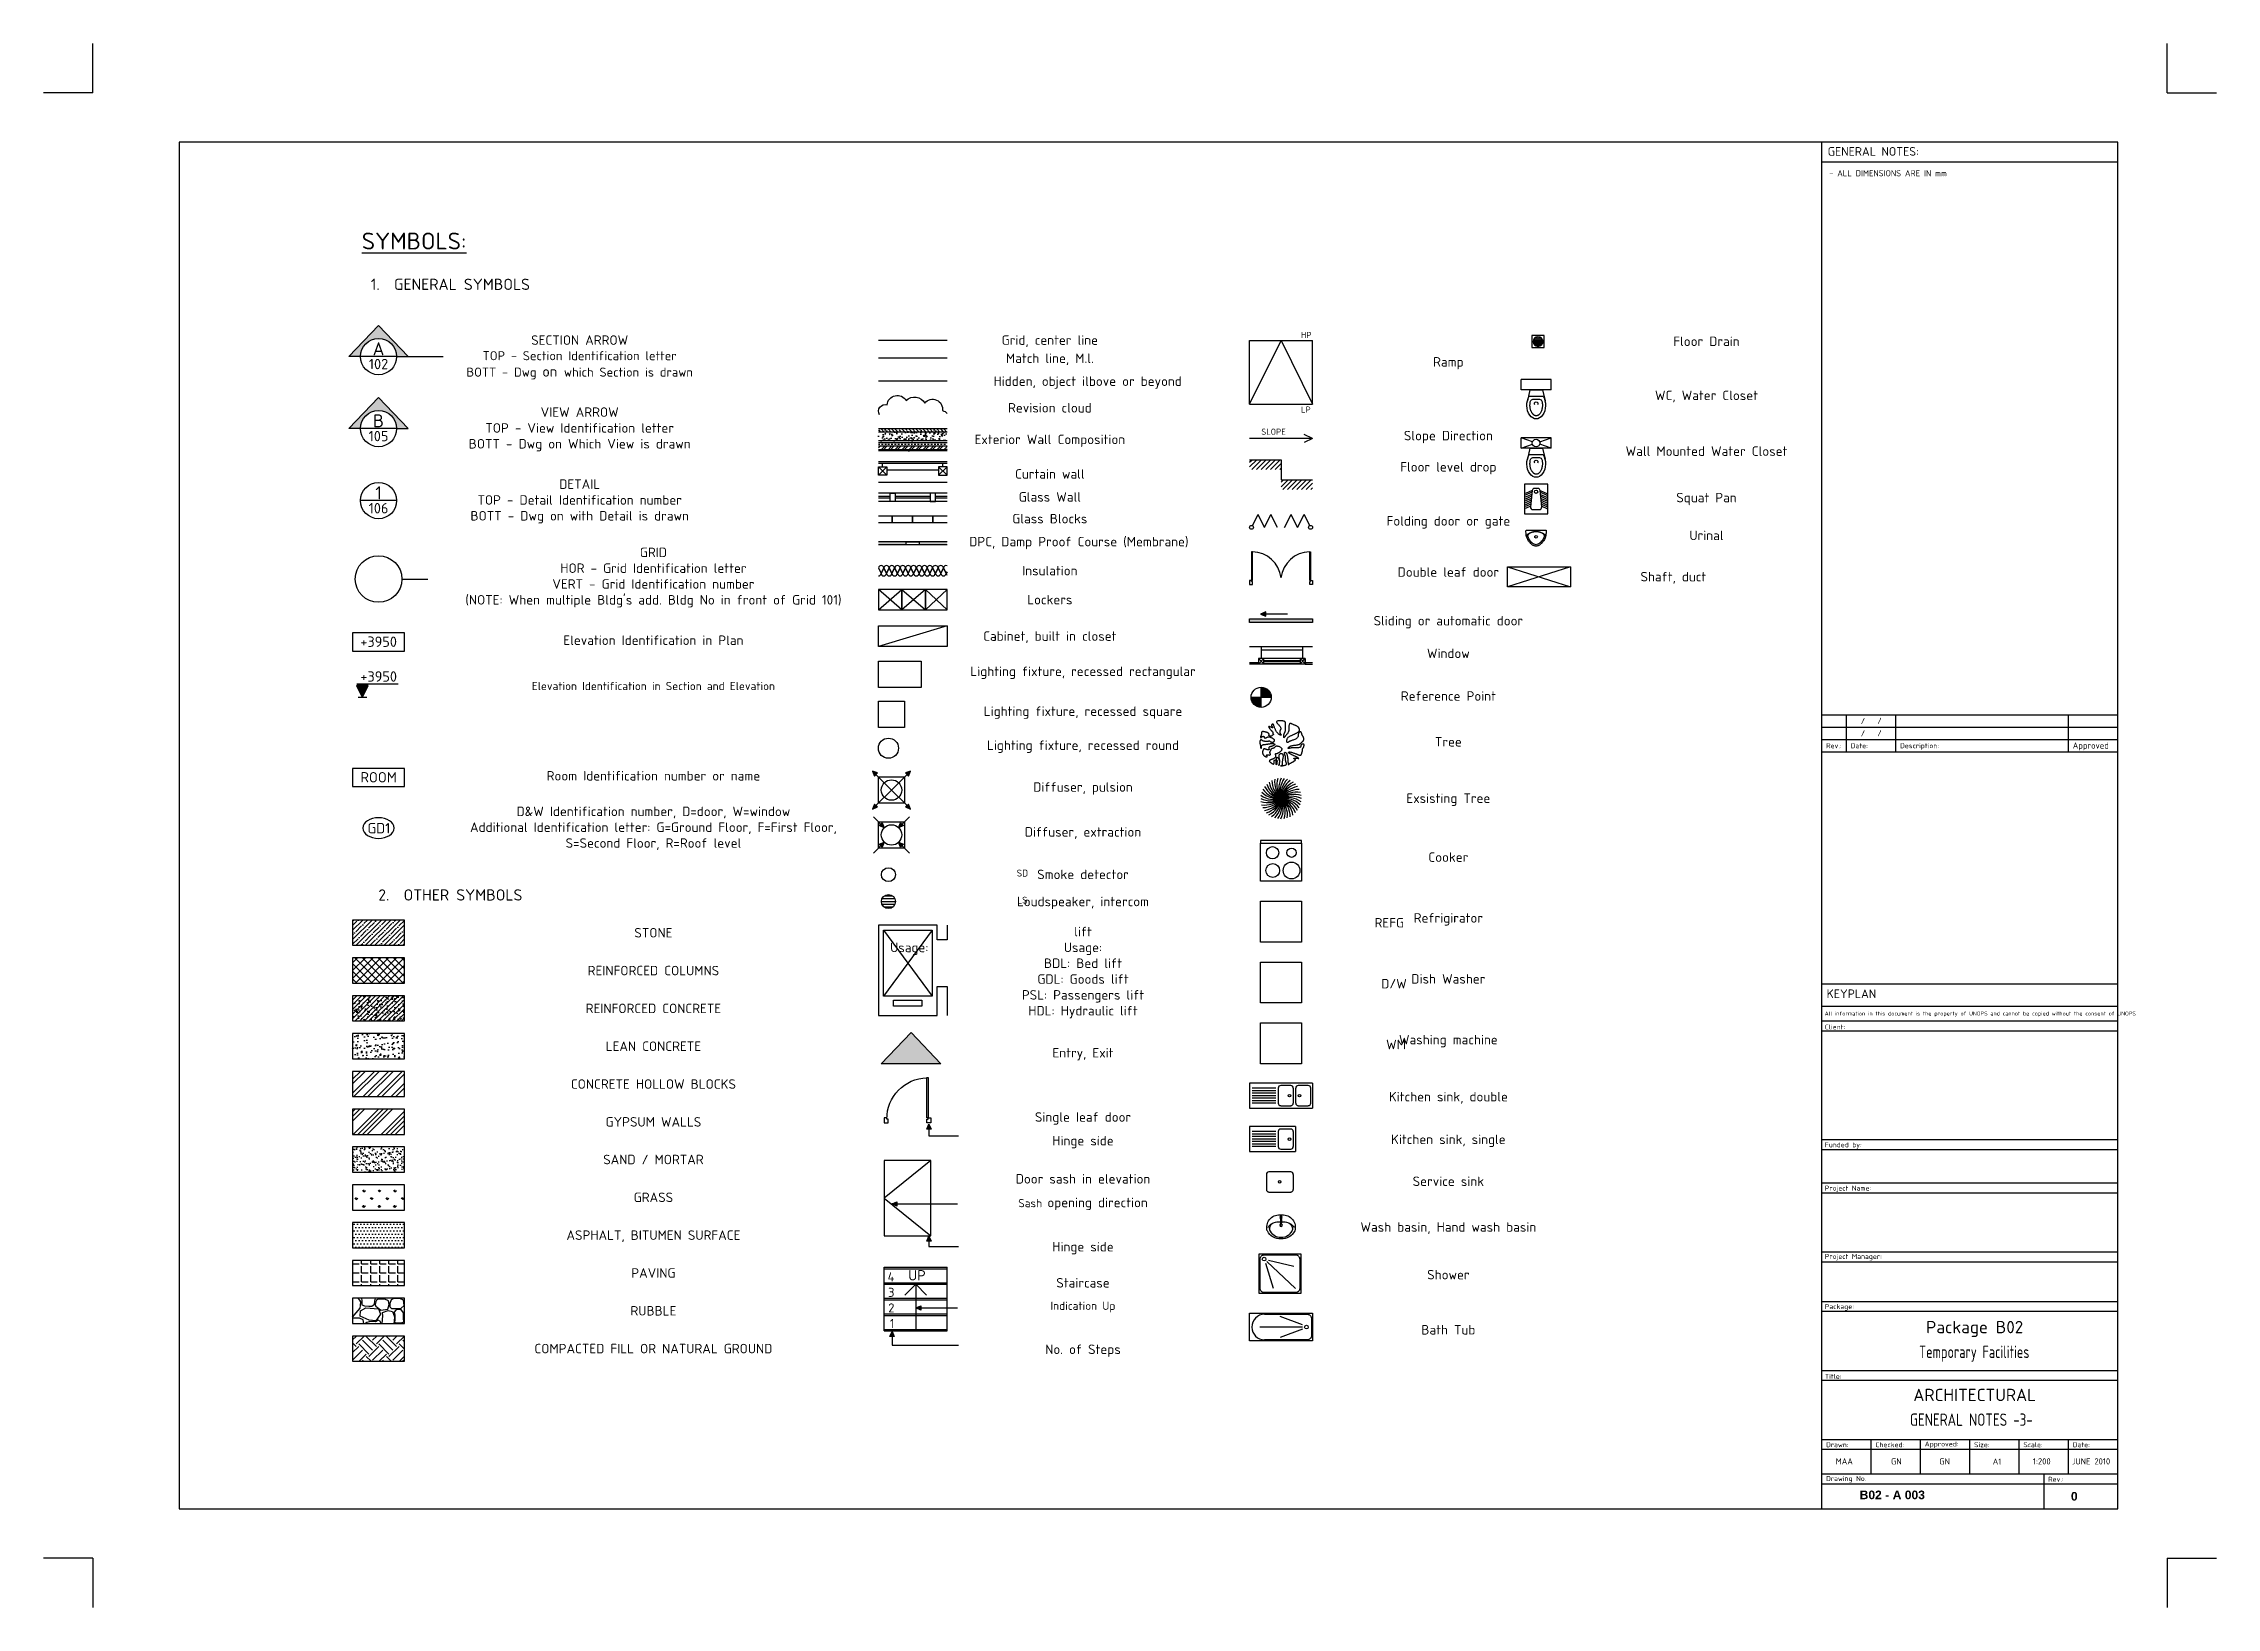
# Paper-space layout '03' of a CAD drawing. Header units: millimetres. Extents: x -40 to 841, y -27 to 607.
# The model-space entities are those that its viewports show. They can reach past a viewport. Long polylines and large blocks are cut down to what shows.
import ezdxf
from ezdxf.enums import TextEntityAlignment as Align

# ---------------------------------------------------------------- set-up
doc = ezdxf.new("R2010")
doc.units = ezdxf.units.MM
doc.linetypes.add('0181 00 AR MF 0100$0$CENTER', pattern=[50.8, 31.75, -6.35, 6.35, -6.35])
doc.linetypes.add('JIS_02_2.0', pattern=[3, 2, -1])
for name, color, linetype in [('0181 00 AR MF 0100$0$A - TREE', 85, 'Continuous'), ('0181 00 AR MF 0100$0$A-Column', 4, 'Continuous'), ('0181 00 AR MF 0100$0$A-dim internal', 1, 'Continuous'), ('0181 00 AR MF 0100$0$A-DW', 2, 'Continuous'), ('0181 00 AR MF 0100$0$A-DW Sash', 1, 'Continuous'), ('0181 00 AR MF 0100$0$A-Sanitary', 8, 'Continuous'), ('0181 00 AR MF 0100$0$A-Stair', 1, 'Continuous'), ('0181 00 AR MF 0100$0$A-WALL 18', 1, 'Continuous'), ('0181 00 AR MF 0100$0$A-Wall 35', 3, 'Continuous'), ('0181 00 AR MF 0100$0$G-Annotation 18', 1, 'Continuous'), ('0181 00 AR MF 0100$0$G-Annotation 25', 2, 'Continuous'), ('0181 00 AR MF 0100$0$G-Annotation 35', 3, 'Continuous'), ('0181 00 AR MF 0100$0$G-Blocks', 1, 'Continuous'), ('0181 00 AR MF 0100$0$G-EL Tag', 42, 'Continuous'), ('0181 00 AR MF 0100$0$G-EL Tag Box', 1, 'Continuous'), ('0181 00 AR MF 0100$0$G-Grid', 8, '0181 00 AR MF 0100$0$CENTER'), ('0181 00 AR MF 0100$0$G-Text General', 42, 'Continuous'), ('A-Elevation 18', 1, 'Continuous'), ('A-Ext_Wall', 5, 'Continuous'), ('A-Ext_Wall_Hatch', 8, 'Continuous'), ('A-Plaste line', 8, 'Continuous'), ('A-Sanitary', 8, 'Continuous'), ('A-Tiles Line', 8, 'Continuous'), ('A-Windows', 2, 'Continuous'), ('G-Border', 4, 'Continuous'), ('G-Dim', 1, 'Continuous'), ('G-EL Tag', 42, 'Continuous'), ('G-EL Tag Box', 1, 'Continuous'), ('G-Grid Balloon-01', 8, 'Continuous'), ('G-Grid No-01', 6, 'Continuous'), ('G-Text General', 42, 'Continuous'), ('G-Text General-02', 42, 'Continuous'), ('G-Text Sub', 3, 'Continuous')]:
    doc.layers.add(name, color=color, linetype=linetype)
doc.layers.add('Vport', color=10, linetype='Continuous', plot=False)
doc.styles.add('0181 00 AR MF 0100$0$100 - 2.0mm', font='isocpeur.ttf', dxfattribs={"height": 200})
doc.styles.add('0181 00 AR MF 0100$0$Dim Text', font='isocpeur.ttf')
doc.styles.add('0181 00 AR MF 0101$0$Dim Text', font='isocpeur.ttf')
doc.styles.add('1', font='ARIAL.TTF')
doc.styles.add('1 - 2.0mm', font='isocpeur.ttf', dxfattribs={"height": 2})
doc.styles.add('1 - 2.5mm', font='isocpeur.ttf', dxfattribs={"height": 2.5})
doc.styles.add('1 - 3.5mm', font='isocpeur.ttf', dxfattribs={"height": 3.5})
doc.styles.add('KARNI_0100$0$Dim Text', font='isocpeur.ttf')
doc.styles.add('Unops Logo', font='swissbo.ttf', dxfattribs={"height": 3.5})
pattern_1 = [(50, (-122562.88, 459323.64), (72.8738676, -6.375634), [7.62, -83.82]), (355, (-122562.88, 459323.64), (-14.09713, 76.422657), [6.096, -67.056]), (100.451, (-122556.806, 459323.11), (58.777001, 70.046675), [6.476, -71.236]), (46.1842, (-122562.88, 459343.96), (108.431616, -16.816931), [11.43, -125.73]), (96.6356, (-122553.84, 459342.56), (94.961694, 98.970222), [9.714, -106.854]), (351.184, (-122562.88, 459343.96), (94.961842, 98.970047), [9.144, -100.584]), (21, (-122552.72, 459338.88), (60.645952, -40.9062074), [7.62, -83.82]), (326, (-122552.72, 459338.88), (24.720811, 73.675186), [6.096, -67.056]), (71.4514, (-122547.665, 459335.47), (85.366596, 32.769143), [6.476, -71.236]), (37.5, (-122562.879, 459323.642), (1.2354413, 33.8220155), [0, -66.2432, 0, -68.072, 0, -67.31]), (7.5, (-122562.88, 459323.64), (26.727865, 40.07223), [0, -38.8112, 0, -64.7192, 0, -25.654]), (327.5, (-122585.535, 459323.642), (54.236238, -2.2914976), [0, -25.4, 0, -79.248, 0, -105.156]), (317.5, (-122595.695, 459323.64), (59.2516726, 10.1705964), [0, -33.02, 0, -52.6288, 0, -74.676])]

psp = doc.layouts.new('03')

msp = doc.modelspace()

# ---------------------------------------------------------------- texts
at = {"layer": '0181 00 AR MF 0100$0$G-Annotation 25', "color": 42, "style": '0181 00 AR MF 0100$0$Dim Text'}
for tag, text, height, p in [('106', '000', 60, (55600, -57662)), ('1', 'Y', 75, (55600, -57573))]:
    msp.add_attdef(tag, text=text, height=height, dxfattribs=at).set_placement(p, align=Align.MIDDLE_CENTER)
at = {"layer": '0181 00 AR MF 0100$0$G-Text General', "style": '0181 00 AR MF 0100$0$100 - 2.0mm'}
for s, insert, char_height, width, attachment_point in [('HP', (60943, -56677), 36, 480.98, 7), ('LP', (60943, -57109), 36, 480.98, 7), ('SLOPE', (60713, -57237), 36, 480.98, 7), ('4', (58588, -62139), 52.5, 801.63, 9), ('UP', (58668, -62134), 60, 801.63, 7), ('3', (58588, -62229), 52.5, 801.63, 9), ('2', (58588, -62319), 52.5, 801.63, 9), ('1', (58588, -62409), 52.5, 801.63, 9)]:
    msp.add_mtext(s, dxfattribs=dict(at, insert=insert, char_height=char_height, width=width, attachment_point=attachment_point))
at = {"layer": 'G-Text General', "color": 42, "style": '0181 00 AR MF 0100$0$Dim Text'}
for s, insert, char_height, width, attachment_point in [('{\\H1.625x;\\L\\C256;SYMBOLS:}', (55806, -56066), 60, 756.61, 2), ('{\\C256;1.  GENERAL SYMBOLS}', (56016, -56333), 65, 1176.91, 2), ('{\\H0.9167x;\\C256;SECTION ARROW\\P\\H0.9545x;TOP - Section Identification letter\\PBOTT - Dwg \\H1.143x;on \\H0.875x;which Section is drawn}', (56765, -56661), 60, 1459.19, 2), ('{\\H0.9167x;\\C256;Grid, center line}', (59488, -56661), 60, 1037.27, 2), ('{\\H0.9167x;\\C256;Floor Drain}', (63291, -56668), 60, 1420.48, 2), ('{\\H0.9167x;\\C256;Match line, M.l.}', (59488, -56766), 60, 1037.27, 2), ('{\\H0.9167x;\\C256;Ramp}', (61796, -56787), 60, 1420.48, 2), ('{\\H0.9167x;\\C256;Hidden, object ilbove or beyond}', (59707, -56899), 60, 1475.18, 2), ('{\\H0.9167x;\\C256;WC, Water Closet}', (63291, -56981), 60, 1420.48, 2), ('{\\H0.9167x;\\C256;VIEW ARROW\\PTOP - View Identification letter\\PBOTT - Dwg on Which View is drawn}', (56765, -57078), 60, 1459.19, 2), ('{\\H0.9167x;\\C256;Revision cloud}', (59488, -57053), 60, 1037.27, 2), ('{\\H0.9167x;\\C256;Exterior Wall Composition}', (59488, -57236), 60, 1037.27, 2), ('{\\H0.9167x;\\C256;Slope Direction}', (61796, -57214), 60, 1420.48, 2), ('{\\H0.9167x;\\C256;Wall Mounted Water Closet}', (63291, -57304), 60, 1420.48, 2), ('{\\H0.9167x;\\C256;DETAIL\\PTOP - Detail Identification number\\PBOTT - Dwg on with Detail is drawn}', (56765, -57495), 60, 1459.19, 2), ('{\\H0.9167x;\\C256;Curtain wall}', (59488, -57436), 60, 1037.27, 2), ('{\\H0.9167x;\\C256;Floor level drop}', (61796, -57395), 60, 1420.48, 2), ('{\\H0.9167x;\\C256;Glass Wall}', (59488, -57569), 60, 1037.27, 2), ('{\\H0.9167x;\\C256;Squat Pan}', (63291, -57573), 60, 1420.48, 2), ('{\\H0.9167x;\\C256;Glass Blocks}', (59488, -57695), 60, 1037.27, 2), ('{\\H0.9167x;\\C256;Folding door or gate}', (61796, -57708), 60, 1420.48, 2), ("{\\H0.9167x;\\C256;GRID\\PHOR - Grid Identification letter\\PVERT - Grid Identification number\\P(NOTE: When multiple Bldg's add. Bldg No in front of Grid 101)}", (57192, -57890), 60, 2313.19, 2), ('{\\H0.9167x;\\C256;DPC, Damp Proof Course (Membrane)}', (59656, -57828), 60, 1373.1, 2), ('{\\H0.9167x;\\C256;Urinal}', (63291, -57792), 60, 1420.48, 2), ('{\\H0.9167x;\\C256;Insulation}', (59488, -57996), 60, 1037.27, 2), ('{\\H0.9167x;\\C256;Double leaf door}', (61796, -58004), 60, 1420.48, 2), ('{\\H0.9167x;\\C256;Shaft, duct}', (63099, -58031), 60, 1037.27, 2), ('{\\H0.9167x;\\C256;Lockers}', (59488, -58164), 60, 1037.27, 2), ('{\\H0.9167x;\\C256;Cabinet, built in closet}', (59488, -58375), 60, 1037.27, 2), ('{\\H0.9167x;\\C256;Sliding or automatic door}', (61796, -58286), 60, 1420.48, 2), ('{\\H0.9167x;\\C256;Elevation Identification in Plan}', (57192, -58399), 60, 2313.19, 2), ('{\\H0.9167x;\\C256;Window}', (61796, -58475), 60, 1420.48, 2), ('{\\H0.9167x;\\C256;Lighting fixture, recessed rectangular}', (59680, -58579), 60, 1420.48, 2), ('{\\H0.7917x;\\C256;Elevation Identification in Section and Elevation}', (57192, -58668), 60, 2313.19, 2), ('{\\H0.9167x;\\C256;Reference Point}', (61796, -58722), 60, 1420.48, 2), ('{\\H0.9167x;\\C256;Lighting fixture, recessed square}', (59680, -58810), 60, 1420.48, 2), ('{\\H0.9167x;\\C256;Lighting fixture, recessed round}', (59680, -59007), 60, 1420.48, 2), ('{\\H0.9167x;\\C256;Tree}', (61796, -58987), 60, 1420.48, 2), ('{\\H0.9167x;\\C256;Room Identification number or name }', (57192, -59184), 60, 2313.19, 2), ('{\\H0.9167x;\\C256;Diffuser, pulsion}', (59680, -59249), 60, 1420.48, 2), ('{\\H0.9167x;\\C256;D&W Identification number, D=door, W=window\\PAdditional Identification letter: G=Ground Floor, F=First Floor, S=Second Floor, R=Roof level}', (57192, -59390), 60, 2313.19, 2), ('{\\H0.9167x;\\C256;Exsisting Tree}', (61796, -59314), 60, 1420.48, 2), ('{\\H0.9167x;\\C256;Diffuser, extraction}', (59680, -59509), 60, 1420.48, 2), ('{\\H0.9167x;\\C256;Cooker}', (61796, -59655), 60, 1420.48, 2), ('{\\C256;SD}', (59329, -59755), 40, 1420.48, 2), ('{\\H0.9167x;\\C256;Smoke detector}', (59680, -59755), 60, 1420.48, 2), ('{\\C256;2.  OTHER SYMBOLS}', (56016, -59869), 65, 1176.91, 2), ('{\\H0.9167x;\\C256;Loudspeaker, intercom}', (59680, -59912), 60, 1420.48, 2), ('{\\C256;LS}', (59329, -59912), 40, 1420.48, 2), ('{\\H0.9167x;\\C256;Refrigirator}', (61796, -60007), 60, 1420.48, 2), ('{\\H0.9167x;\\C256;STONE}', (57192, -60093), 60, 2313.19, 2), ('{\\H0.9167x;\\C256;lift\\PUsage:\\PBDL: Bed lift\\PGDL: Goods lift\\PPSL: Passengers lift\\PHDL: Hydraulic lift}', (59680, -60086), 60, 1420.48, 2), ('{\\H0.9167x;\\C256;REFG}', (61454, -60035), 60, 1420.48, 2), ('{\\H0.9167x;\\C256;Usage:}', (58674, -60178), 60, 1420.48, 2), ('{\\H0.9167x;\\C256;REINFORCED COLUMNS}', (57192, -60312), 60, 2313.19, 2), ('{\\H0.9167x;\\C256;D/W}', (61481, -60388), 60, 1420.48, 2), ('{\\H0.9167x;\\C256;Dish Washer}', (61796, -60360), 60, 1420.48, 2), ('{\\H0.9167x;\\C256;REINFORCED CONCRETE}', (57192, -60531), 60, 2313.19, 2), ('{\\H0.9167x;\\C256;LEAN CONCRETE}', (57192, -60750), 60, 2313.19, 2), ('{\\H0.9167x;\\C256;Entry, Exit}', (59680, -60788), 60, 1420.48, 2), ('{\\H0.9167x;\\C256;WM}', (61493, -60740), 60, 1420.48, 2), ('{\\H0.9167x;\\C256;Washing machine}', (61796, -60712), 60, 1420.48, 2), ('{\\H0.9167x;\\C256;CONCRETE HOLLOW BLOCKS}', (57192, -60969), 60, 2313.19, 2), ('{\\H0.9167x;\\C256;Single Ieaf door}', (59680, -61160), 60, 1420.48, 2), ('{\\H0.9167x;\\C256;Kitchen sink, double}', (61796, -61110), 60, 1420.48, 8), ('{\\H0.9167x;\\C256;GYPSUM WALLS}', (57192, -61188), 60, 2313.19, 2), ('{\\H0.9167x;\\C256;Kitchen sink, single}', (61796, -61361), 60, 1420.48, 8), ('{\\H0.9167x;\\C256;SAND / MORTAR}', (57192, -61406), 60, 2313.19, 2), ('{\\H0.9167x;\\C256;Hinge side}', (59680, -61297), 60, 1420.48, 2), ('{\\H0.9167x;\\C256;Door sash in elevation}', (59680, -61518), 60, 1420.48, 2), ('{\\H0.9167x;\\C256;Service sink}', (61796, -61532), 60, 1420.48, 2), ('{\\H0.9167x;\\C256;GRASS}', (57192, -61625), 60, 2313.19, 2), ('{\\H0.7917x;\\C256;Sash \\H1.158x;opening direction}', (59680, -61655), 60, 1420.48, 2), ('{\\H0.9167x;\\C256;ASPHALT, BITUMEN SURFACE}', (57192, -61844), 60, 2313.19, 2), ('{\\H0.9167x;\\C256;Hinge side}', (59680, -61911), 60, 1420.48, 2), ('{\\H0.9167x;\\C256;Wash basin, Hand wash basin}', (61796, -61797), 60, 1420.48, 2), ('{\\H0.9167x;\\C256;PAVING}', (57192, -62063), 60, 2313.19, 2), ('{\\H0.9167x;\\C256;Staircase}', (59680, -62120), 60, 1420.48, 2), ('{\\H0.9167x;\\C256;Shower}', (61796, -62073), 60, 1420.48, 2), ('{\\H0.9167x;\\C256;RUBBLE}', (57192, -62282), 60, 2313.19, 2), ('{\\H0.7917x;\\C256;Indication Up}', (59680, -62257), 60, 1420.48, 2), ('{\\H0.9167x;\\C256;Bath Tub}', (61796, -62392), 60, 1420.48, 2), ('{\\H0.9167x;\\C256;COMPACTED FILL OR NATURAL GROUND}', (57192, -62501), 60, 2313.19, 2), ('{\\H0.9167x;\\C256;No. of Steps}', (59680, -62505), 60, 1420.48, 2)]:
    msp.add_mtext(s, dxfattribs=dict(at, insert=insert, char_height=char_height, width=width, attachment_point=attachment_point))

# ---------------------------------------------------------------- blocks, each defined once
blk = doc.blocks.new('0000 00 AL BD 01A1')
at = {"layer": 'G-Border', "color": 8}
for p, q in [((-20, 586.5), (-20, 606.5, 0)), ((821, 586.5), (821, 606.5, 0)), ((-20, 586.5), (-40, 586.5, 0)), ((821, 586.5), (841, 586.5, 0)), ((-20, -7.5), (-40, -7.5, 0)), ((-20, -7.5), (-20, -27.5, 0)), ((821, -7.5), (821, -27.5, 0)), ((821, -7.5), (841, -7.5, 0))]:
    blk.add_line(p, q, dxfattribs=at)
at = {"layer": 'G-Border', "ltscale": 100}
for p, q in [((801, 566.5), (15, 566.5)), ((15, 566.5), (15, 12.5)), ((681, 12.5), (681, 566.5)), ((801, 12.5), (801, 566.5)), ((801, 162.08), (681, 162.08)), ((801, 144.5), (681, 144.5)), ((801, 116.5), (681, 116.5)), ((801, 116.5), (681, 116.5)), ((801, 116.5), (681, 116.5)), ((681, 96.5), (801, 96.5)), ((801, 68.5), (681, 68.5)), ((801, 40.5), (681, 40.5)), ((15, 12.5), (801, 12.5))]:
    blk.add_line(p, q, dxfattribs=at)
at = {"layer": 'G-Border', "color": 2, "ltscale": 100}
for p, q in [((681, 558.5), (801, 558.5)), ((681, 324.33), (801, 324.33)), ((681, 319.33), (801, 319.33)), ((801, 225.12), (681, 225.12)), ((801, 216.12), (681, 216.12)), ((801, 206.12), (681, 206.12)), ((801, 158.08), (681, 158.08)), ((801, 140.5), (681, 140.5)), ((801, 112.5), (681, 112.5)), ((801, 92.5), (681, 92.5)), ((801, 64.5), (681, 64.5)), ((701, 26.5), (701, 40.5)), ((721, 26.5), (721, 40.5)), ((741, 26.5), (741, 40.5)), ((761, 26.5), (761, 40.5)), ((781, 26.5), (781, 40.5)), ((801, 26.5), (681, 26.5)), ((801, 26.5), (681, 26.5)), ((771, 26.5), (771, 12.5)), ((771, 26.5), (771, 12.5))]:
    blk.add_line(p, q, dxfattribs=at)
at = {"layer": 'G-Border', "color": 1, "ltscale": 100}
for p, q in [((681, 334.33), (801, 334.33)), ((681, 329.33), (801, 329.33)), ((691, 319.33), (691, 334.33)), ((711, 319.33), (711, 334.33)), ((781, 319.33), (781, 334.33)), ((801, 36.5), (681, 36.5)), ((801, 36.5), (681, 36.5)), ((801, 22.5), (681, 22.5)), ((801, 22.5), (681, 22.5))]:
    blk.add_line(p, q, dxfattribs=at)
at = {"layer": 'G-Border', "color": 4, "ltscale": 100}
blk.add_line((801, 210.12), (681, 210.12), dxfattribs=at)
at = {"layer": 'G-Text General', "ltscale": 100}
for s, insert, char_height, attachment_point, line_spacing_factor, style in [('\\fISOCPEUR|b0|i0|c0|p39;- ALL DIMENSIONS ARE IN mm', (683.95, 555.15, 0), 2.5, 1, 0.786053, '1 - 2.5mm'), ('Rev.:', (682.7, 321.83), 2, 4, 0.786053, '1 - 2.0mm'), ('Date:', (692.7, 321.83), 2, 4, 0.786053, '1 - 2.0mm'), ('Description:', (712.7, 321.53), 2, 4, 0.786053, '1 - 2.0mm'), ('{\\C256;Approved}', (782.7, 321.53), 2.5, 4, 0.786053, '1 - 2.5mm'), ('All information in this document is the property of UNOPS and cannot be copied without the consent of UNOPS', (682.15, 213.04), 1.6, 4, 0.786053, '1 - 2.0mm'), ('{\\fISOCPEUR|b0|i0|c0|p39;Client:}', (682.2, 207.82), 2, 4, 0.786053, '1 - 2.0mm'), ('{\\fISOCPEUR|b0|i0|c0|p39;Funded by:}', (682.2, 159.78), 2, 4, 0.782909, '1 - 2.0mm'), ('{\\fISOCPEUR|b0|i0|c0|p39;Project Name:}', (682.2, 142.2), 2, 4, 0.786053, '1 - 2.0mm'), ('{\\fISOCPEUR|b0|i0|c0|p39;Project Manager:}', (682.2, 114.5), 2, 4, 0.786053, '1 - 2.0mm'), ('{\\fISOCPEUR|b0|i0|c0|p39;Package:}', (682.2, 94.2), 2, 4, 0.786053, '1 - 2.0mm'), ('{\\fISOCPEUR|b0|i0|c0|p39;Title:}', (682.2, 66.2), 2, 4, 0.786053, '1 - 2.0mm'), ('{\\fISOCPEUR|b0|i0|c0|p39;Drawn:}', (682.7, 38.5), 2, 4, 0.786053, '1'), ('\\fISOCPEUR|b0|i0|c0|p39;Checked:', (702.7, 38.5), 2, 4, 0.786053, '1'), ('{\\fISOCPEUR|b0|i0|c0|p39;Approved:}', (722.7, 38.5), 2, 4, 0.786053, '1 - 2.0mm'), ('\\fISOCPEUR|b0|i0|c0|p39;Size:', (742.7, 38.5, 0), 2, 4, 0.786053, '1 - 2.0mm'), ('\\fISOCPEUR|b0|i0|c0|p39;Scale:', (762.7, 38.5), 2, 4, 0.786053, '1 - 2.0mm'), ('\\fISOCPEUR|b0|i0|c0|p39;Date:', (782.7, 38.5), 2, 4, 0.786053, '1 - 2.0mm'), ('{\\fISOCPEUR|b0|i0|c0|p39;Drawing No.}', (682.7, 24.5), 2, 4, 0.786053, '1 - 2.0mm'), ('\\fISOCPEUR|b0|i0|c0|p39;Rev.:', (772.7, 24.5), 2, 4, 0.786053, '1 - 2.0mm'), ('\\fISOCPEUR|b0|i0|c0|p39;Rev.:', (772.7, 24.5), 2, 4, 0.786053, '1 - 2.0mm')]:
    blk.add_mtext(s, dxfattribs=dict(at, insert=insert, char_height=char_height, attachment_point=attachment_point, line_spacing_factor=line_spacing_factor, style=style))
at = {"layer": 'G-Text General', "char_height": 2.5, "attachment_point": 1, "style": '1 - 2.5mm'}
for s, insert, width in [('/', (696.77, 333.16, 0), 2.1427), ('/', (696.77, 328.16, 0), 2.1427), ('/', (703.47, 333.16, 0), 2.1427), ('/', (703.47, 328.16, 0), 2.1427), ('A1', (750.26, 32.91, 0), 1.426)]:
    blk.add_mtext(s, dxfattribs=dict(at, insert=insert, width=width))
at = {"layer": 'G-Text Sub', "ltscale": 100, "char_height": 3.5, "style": '1 - 3.5mm'}
for s, insert, attachment_point, line_spacing_factor in [('\\fISOCPEUR|b0|i0|c0|p39;GENERAL NOTES:', (683.35, 564.5), 1, 0.786053), ('KEYPLAN', (682.93, 221.29), 4, 0.725795)]:
    blk.add_mtext(s, dxfattribs=dict(at, insert=insert, attachment_point=attachment_point, line_spacing_factor=line_spacing_factor))
blk = doc.blocks.new('Titles Block')
at = {"layer": 'G-Text General', "ltscale": 100, "style": '1 - 2.0mm'}
for tag, p in [('DRAWN', (9.09, 17.99)), ('CHECKED', (30.19, 17.99)), ('APPROVED', (49.75, 17.99)), ('SCALE', (89.14, 17.99)), ('DATE', (109.09, 17.99))]:
    blk.add_attdef(tag, text='', height=2.5, dxfattribs=at).set_placement(p, align=Align.CENTER)
at = {"layer": 'G-Text Sub', "ltscale": 100}
for tag, height, style, p in [('PACKAGE_NO', 5, '1 - 3.5mm', (61.94, 71.18)), ('PACKAGE_NAME', 5, '1 - 3.5mm', (61.78, 61.14)), ('DISCIPLINE', 5, '1 - 3.5mm', (61.94, 43.68)), ('DRAWING_TITLE', 5, '1 - 3.5mm', (60.6, 33.65)), ('BUILDING_NO.', 3.5, 'Unops Logo', (21.97, 3.91)), ('SEQ_NO.', 3.5, 'Unops Logo', (35.24, 3.91)), ('REV', 3.5, 'Unops Logo', (102.33, 3.35))]:
    blk.add_attdef(tag, text='', height=height, dxfattribs=dict(at, style=style)).set_placement(p, align=Align.CENTER)
blk = doc.blocks.new('*U6')
at = {"layer": '0181 00 AR MF 0100$0$G-Annotation 18'}
blk.add_hatch(color=256, dxfattribs=at).paths.add_polyline_path([(112, 0), (0, 0, 0.414214), (-175, 175, 0.414214), (-350, 0), (-462, 0), (-175, 300)])
blk.add_lwpolyline([(0, 0), (-350, 0)], dxfattribs=at)
at = {"layer": '0181 00 AR MF 0100$0$G-Annotation 25', "color": 3}
for points in [[(-350, 0), (-462, 0), (-175, 300)], [(0, 0), (112, 0), (-175, 300)]]:
    blk.add_lwpolyline(points, dxfattribs=at)
at = {"layer": '0181 00 AR MF 0100$0$G-Annotation 35'}
blk.add_lwpolyline([(0, 0), (450, 0)], dxfattribs=at)
blk.add_circle((-175, 0), 175, dxfattribs=at)
at = {"layer": '0181 00 AR MF 0100$0$G-Annotation 25', "color": 42, "style": '0181 00 AR MF 0100$0$Dim Text'}
for tag, height, p in [('SEC', 125, (-175, 75)), ('DWG', 100, (-175, -72))]:
    blk.add_attdef(tag, text='', height=height, dxfattribs=at).set_placement(p, align=Align.MIDDLE_CENTER)
blk = doc.blocks.new('*U8')
at = {"layer": '0181 00 AR MF 0100$0$G-Annotation 18'}
blk.add_hatch(color=256, dxfattribs=at).paths.add_polyline_path([(-462, 0), (-350, 0, -0.414214), (-175, 175, -0.414214), (0, 0), (112, 0), (-175, 300)])
blk.add_lwpolyline([(0, 0), (-350, 0)], dxfattribs=at)
at = {"layer": '0181 00 AR MF 0100$0$G-Annotation 25', "color": 3}
for points in [[(-350, 0), (-462, 0), (-175, 300)], [(0, 0), (112, 0), (-175, 300)]]:
    blk.add_lwpolyline(points, dxfattribs=at)
at = {"layer": '0181 00 AR MF 0100$0$G-Annotation 35'}
blk.add_circle((-175, 0), 175, dxfattribs=at)
at = {"layer": '0181 00 AR MF 0100$0$G-Annotation 25', "color": 42, "style": '0181 00 AR MF 0100$0$Dim Text'}
for tag, height, p in [('ELE', 125, (-175, 75)), ('DWG', 100, (-175, -72))]:
    blk.add_attdef(tag, text='', height=height, dxfattribs=at).set_placement(p, align=Align.MIDDLE_CENTER)
blk = doc.blocks.new('*U20')
at = {"layer": 'G-Grid Balloon-01', "linetype": 'Continuous'}
blk.add_lwpolyline([(-950, 0), (-700, 0)], dxfattribs=at)
blk.add_circle((-1175, 0), 225, dxfattribs=at)
at = {"layer": 'G-Grid No-01', "linetype": 'Continuous', "style": 'KARNI_0100$0$Dim Text'}
blk.add_attdef('GRID', text='', height=175, dxfattribs=at).set_placement((-1182, 1), align=Align.MIDDLE_CENTER)
blk = doc.blocks.new('*U14')
at = {"layer": 'G-EL Tag Box'}
h = blk.add_hatch(dxfattribs=at)
h.set_pattern_fill('ANSI31', color=256, scale=35, angle=18, style=0)
h.set_pattern_definition([(63, (-47.3798, -806.9377), (-3.898154, 1.986208), [])])
h.paths.add_polyline_path([(-112, 225), (0, 0), (112, 225)])
at = {"layer": 'A-Elevation 18'}
blk.add_lwpolyline([(-83, 0), (83, 0)], dxfattribs=at)
at = {"layer": 'G-EL Tag Box'}
blk.add_lwpolyline([(-112, 260), (688, 260)], dxfattribs=at)
blk.add_lwpolyline([(112, 225), (-112, 225), (0, 0), (112, 225)], close=True, dxfattribs=at)
at = {"layer": 'G-EL Tag', "style": '0181 00 AR MF 0101$0$Dim Text'}
blk.add_attdef('LEVEL', text='', height=200, dxfattribs=at).set_placement((313, 402), align=Align.MIDDLE_CENTER)
blk = doc.blocks.new('*U12')
at = {"layer": '0181 00 AR MF 0100$0$G-EL Tag Box'}
blk.add_lwpolyline([(-500, -175), (0, -175), (0, 0), (-500, 0)], close=True, dxfattribs=at)
at = {"layer": '0181 00 AR MF 0100$0$G-EL Tag', "style": '0181 00 AR MF 0100$0$Dim Text'}
blk.add_attdef('LEVEL', text='', height=100, dxfattribs=at).set_placement((-249, -85), align=Align.MIDDLE_CENTER)
blk = doc.blocks.new('*U11')
at = {"layer": '0181 00 AR MF 0100$0$G-Blocks', "color": 1}
blk.add_ellipse((-150, 0), major_axis=(-150, 0), ratio=0.666667, dxfattribs=at)
at = {"layer": '0181 00 AR MF 0100$0$G-Blocks', "color": 42, "style": '0181 00 AR MF 0100$0$Dim Text'}
blk.add_attdef('DW', text='', height=100, dxfattribs=at).set_placement((-148, 1), align=Align.MIDDLE_CENTER)
blk = doc.blocks.new('0181 00 AR MF 0100$0$D900')
at = {"layer": '0181 00 AR MF 0100$0$A-DW'}
for points in [[(50, 50), (0, 50), (0, -50), (75, -50), (75, 25), (50, 25), (50, 50)], [(850, 50), (900, 50), (900, -50), (825, -50), (825, 25), (850, 25), (850, 50)]]:
    blk.add_lwpolyline(points, close=True, dxfattribs=at)
at = {"layer": '0181 00 AR MF 0100$0$A-DW Sash'}
blk.add_lwpolyline([(75, 825), (50, 825), (50, 50), (75, 50)], close=True, dxfattribs=at)
blk.add_arc((50, 25), 800, 0, 88.2092, dxfattribs=at)
blk = doc.blocks.new('0181 00 AR MF 0100$0$tr')
at = {"layer": '0181 00 AR MF 0100$0$A - TREE'}
blk.add_lwpolyline([(-453, -508), (-452, -503), (-449, -497), (-447, -492), (-444, -486), (-441, -481), (-438, -476), (-434, -471), (-432, -466), (-429, -462), (-427, -457), (-426, -453), (-425, -449), (-425, -444), (-427, -440), (-429, -436), (-433, -432), (-439, -428), (-445, -424), (-453, -420), (-461, -416), (-469, -411), (-476, -407), (-483, -402), (-489, -398), (-494, -393), (-498, -388), (-501, -383), (-504, -379), (-507, -374), (-510, -370), (-514, -366), (-518, -363), (-524, -361), (-532, -359), (-540, -358), (-549, -358), (-558, -358), (-568, -359), (-577, -361), (-587, -363), (-596, -366), (-605, -370), (-613, -374), (-621, -379), (-628, -384), (-633, -390), (-638, -395), (-641, -401), (-643, -407), (-644, -414), (-644, -420), (-644, -426), (-642, -432), (-641, -438), (-639, -443), (-638, -448), (-637, -453), (-636, -457), (-636, -461), (-636, -465), (-638, -469), (-640, -474), (-644, -479), (-649, -484), (-655, -491), (-662, -498), (-670, -506), (-679, -513), (-689, -521), (-699, -528), (-709, -535), (-719, -540), (-729, -545), (-739, -549), (-749, -553), (-759, -556), (-769, -558), (-779, -560), (-789, -562), (-799, -564), (-809, -566), (-819, -568), (-830, -571), (-840, -573), (-850, -575), (-860, -578), (-870, -580), (-880, -582), (-889, -584), (-898, -586), (-907, -587), (-916, -588), (-924, -589), (-932, -590), (-939, -590), (-947, -589), (-954, -588), (-961, -587), (-968, -585), (-975, -583), (-980, -580), (-986, -577), (-990, -573), (-994, -569), (-997, -565), (-999, -561), (-1001, -556), (-1002, -551), (-1003, -545), (-1003, -540), (-1003, -534), (-1003, -528), (-1003, -522), (-1003, -515), (-1003, -509), (-1004, -502), (-1004, -494), (-1005, -487), (-1007, -479), (-1008, -470), (-1011, -461), (-1013, -452), (-1017, -442), (-1020, -432), (-1024, -422), (-1027, -413), (-1031, -403), (-1036, -394), (-1040, -386), (-1044, -377), (-1047, -370), (-1051, -362), (-1054, -356), (-1057, -349), (-1059, -342), (-1061, -336), (-1062, -330), (-1062, -325), (-1062, -319), (-1061, -314), (-1060, -310), (-1058, -306), (-1056, -303), (-1054, -300), (-1051, -299), (-1048, -298), (-1044, -298), (-1040, -299), (-1036, -300), (-1032, -302), (-1028, -305), (-1023, -309), (-1018, -314), (-1013, -318), (-1007, -324), (-1001, -329), (-994, -334), (-987, -340), (-978, -345), (-969, -349), (-958, -353), (-946, -356), (-935, -357), (-923, -358), (-912, -358), (-902, -357), (-893, -354), (-885, -349), (-880, -343), (-877, -335), (-875, -327), (-873, -318), (-872, -309), (-871, -300), (-869, -292), (-866, -286), (-861, -280), (-854, -276), (-846, -274), (-837, -273), (-827, -274), (-816, -276), (-804, -279), (-791, -284), (-778, -290), (-765, -297), (-750, -304), (-736, -312), (-721, -319), (-705, -325), (-689, -330), (-672, -333), (-655, -334), (-637, -333), (-619, -330), (-601, -325), (-583, -320), (-564, -313), (-546, -305), (-527, -297), (-509, -287), (-491, -278), (-474, -268), (-458, -258), (-443, -247), (-430, -237), (-418, -226), (-408, -215), (-400, -204), (-395, -193), (-391, -183), (-389, -172), (-388, -161), (-389, -149), (-391, -138), (-394, -127), (-397, -115), (-402, -104), (-408, -93), (-415, -83), (-422, -74), (-431, -66), (-442, -60), (-453, -56), (-466, -55), (-480, -55), (-494, -57), (-509, -61), (-523, -66), (-537, -72), (-550, -78), (-562, -85), (-572, -92), (-581, -98), (-588, -104), (-595, -110), (-602, -115), (-609, -118), (-616, -120), (-623, -121), (-632, -120), (-642, -118), (-653, -115), (-666, -112), (-681, -108), (-697, -105), (-716, -103), (-737, -101), (-761, -101), (-786, -103), (-813, -106), (-839, -110), (-866, -115), (-891, -121), (-915, -128), (-936, -136), (-954, -144), (-969, -153), (-982, -162), (-993, -170), (-1002, -178), (-1009, -185), (-1015, -191), (-1021, -195), (-1026, -198), (-1031, -199), (-1036, -198), (-1041, -196), (-1045, -193), (-1049, -189), (-1053, -184), (-1057, -179), (-1061, -173), (-1065, -168), (-1069, -161), (-1073, -154), (-1076, -147), (-1079, -140), (-1082, -132), (-1084, -123), (-1086, -114), (-1088, -105), (-1088, -95), (-1089, -85), (-1090, -76), (-1090, -66), (-1090, -57), (-1090, -49), (-1090, -41), (-1090, -34), (-1090, -27), (-1089, -20), (-1088, -14), (-1088, -7), (-1086, 0), (-1084, 7), (-1082, 15), (-1079, 23), (-1077, 31), (-1074, 40), (-1070, 49), (-1068, 59), (-1065, 68), (-1063, 78), (-1061, 87), (-1060, 96), (-1059, 106), (-1058, 115), (-1058, 124), (-1058, 133), (-1058, 142), (-1059, 150), (-1060, 158), (-1061, 165), (-1061, 173), (-1062, 180), (-1061, 186), (-1061, 193), (-1059, 198), (-1057, 204), (-1054, 209), (-1050, 214), (-1046, 218), (-1041, 222), (-1036, 225), (-1031, 227), (-1027, 228), (-1023, 228), (-1020, 226), (-1018, 224), (-1016, 220), (-1015, 216), (-1014, 210), (-1013, 203), (-1013, 195), (-1012, 186), (-1011, 176), (-1010, 165), (-1009, 154), (-1008, 143), (-1006, 132), (-1004, 121), (-1002, 110), (-999, 101), (-996, 93), (-993, 86), (-988, 79), (-983, 74), (-976, 69), (-967, 65), (-956, 61), (-943, 58), (-928, 54), (-910, 51), (-891, 48), (-871, 45), (-850, 42), (-829, 40), (-808, 37), (-788, 34), (-769, 31), (-751, 29), (-733, 26), (-716, 23), (-699, 21), (-683, 18), (-666, 15), (-649, 12), (-631, 10), (-612, 7), (-594, 5), (-575, 2), (-557, 0), (-539, -1), (-522, -3), (-506, -4), (-491, -4), (-477, -4), (-464, -4), (-451, -3), (-439, -1), (-428, 1), (-417, 3), (-406, 5), (-395, 8), (-385, 11), (-376, 15), (-367, 20), (-360, 24), (-356, 30), (-353, 36), (-354, 43), (-357, 51), (-364, 60), (-373, 69), (-385, 78), (-400, 87), (-416, 96), (-435, 105), (-455, 114), (-477, 122), (-499, 129), (-522, 136), (-545, 142), (-566, 148), (-587, 154), (-604, 160), (-620, 166), (-632, 172), (-640, 179), (-647, 186), (-650, 193), (-652, 201), (-652, 210), (-651, 220), (-649, 231), (-646, 243), (-643, 256), (-641, 268), (-640, 280), (-641, 291), (-645, 300), (-653, 306), (-665, 309), (-681, 308), (-702, 305), (-725, 299), (-749, 292), (-775, 284), (-799, 276), (-822, 268), (-842, 262), (-859, 257), (-872, 255), (-882, 254), (-890, 256), (-896, 258), (-902, 263), (-906, 269), (-911, 276), (-916, 285), (-921, 295), (-927, 306), (-932, 317), (-938, 330), (-943, 342), (-948, 354), (-952, 367), (-956, 379), (-959, 391), (-961, 403), (-962, 415), (-962, 427), (-962, 440), (-959, 453), (-956, 468), (-951, 483), (-945, 499), (-938, 516), (-929, 532), (-919, 549), (-907, 565), (-894, 580), (-880, 594), (-865, 607), (-848, 619), (-831, 629), (-814, 637), (-798, 644), (-783, 649), (-769, 652), (-757, 654), (-747, 654), (-740, 652), (-735, 648), (-732, 644), (-731, 638), (-732, 631), (-734, 623), (-739, 614), (-745, 605), (-752, 596), (-758, 587), (-764, 579), (-767, 571), (-766, 564), (-762, 559), (-752, 556), (-736, 555), (-715, 556), (-692, 557), (-667, 558), (-642, 559), (-619, 559), (-600, 556), (-585, 551), (-577, 543), (-574, 531), (-575, 518), (-578, 502), (-584, 485), (-589, 468), (-594, 450), (-596, 432), (-595, 414), (-591, 398), (-585, 382), (-577, 367), (-569, 352), (-560, 338), (-551, 325), (-544, 312), (-538, 301), (-533, 289), (-529, 279), (-525, 270), (-521, 261), (-517, 253), (-511, 246), (-504, 240), (-495, 235), (-484, 231), (-472, 227), (-459, 224), (-446, 221), (-432, 218), (-419, 214), (-406, 209), (-395, 204), (-384, 198), (-374, 192), (-365, 185), (-356, 177), (-348, 170), (-341, 162), (-334, 153), (-327, 145), (-320, 138), (-313, 130), (-303, 124), (-292, 119), (-279, 116), (-262, 115), (-242, 116), (-217, 119), (-190, 125), (-161, 133), (-132, 143), (-104, 155), (-78, 170), (-55, 186), (-37, 204), (-25, 224), (-19, 245), (-17, 266), (-20, 289), (-26, 310), (-36, 332), (-47, 352), (-61, 370), (-76, 387), (-91, 402), (-108, 415), (-124, 427), (-141, 437), (-158, 447), (-174, 456), (-189, 464), (-204, 472), (-217, 480), (-230, 487), (-242, 493), (-253, 498), (-264, 502), (-274, 506), (-283, 508), (-293, 508), (-301, 508), (-309, 508), (-317, 507), (-323, 507), (-328, 508), (-332, 511), (-334, 515), (-334, 521), (-334, 530), (-332, 540), (-330, 552), (-327, 565), (-325, 579), (-322, 593), (-321, 607), (-321, 621), (-323, 635), (-325, 649), (-330, 662), (-336, 675), (-345, 687), (-355, 699), (-368, 710), (-384, 721), (-401, 730), (-420, 740), (-440, 748), (-461, 757), (-482, 764), (-502, 772), (-522, 779), (-540, 785), (-557, 792), (-572, 798), (-586, 804), (-598, 811), (-608, 817), (-616, 824), (-621, 831), (-625, 839), (-627, 847), (-626, 856), (-623, 865), (-619, 874), (-613, 883), (-604, 893), (-594, 903), (-583, 914), (-570, 924), (-556, 934), (-541, 944), (-526, 954), (-512, 963), (-497, 971), (-484, 979), (-472, 986), (-461, 992), (-450, 997), (-441, 1001), (-433, 1002), (-426, 1003), (-419, 1001), (-413, 997), (-408, 992), (-404, 984), (-400, 975), (-397, 964), (-394, 952), (-392, 940), (-391, 927), (-390, 914), (-390, 901), (-389, 889), (-390, 877), (-390, 866), (-390, 855), (-390, 846), (-389, 838), (-388, 831), (-386, 826), (-384, 822), (-381, 818), (-377, 816), (-372, 814), (-366, 812), (-358, 810), (-350, 808), (-341, 805), (-331, 801), (-320, 798), (-309, 796), (-298, 794), (-288, 794), (-279, 795), (-271, 799), (-264, 805), (-259, 813), (-255, 823), (-252, 835), (-250, 849), (-250, 864), (-250, 881), (-251, 898), (-252, 916), (-255, 934), (-257, 952), (-260, 970), (-263, 986), (-267, 1001), (-270, 1015), (-272, 1026), (-275, 1035), (-277, 1041), (-279, 1045), (-281, 1045), (-282, 1042), (-283, 1036), (-284, 1027), (-285, 1014), (-286, 997), (-286, 977), (-286, 955), (-286, 932), (-286, 907), (-285, 882), (-284, 858), (-283, 835), (-282, 813), (-280, 794), (-278, 776), (-276, 759), (-273, 744), (-271, 730), (-268, 718), (-265, 706), (-262, 696), (-260, 687), (-256, 680), (-252, 675), (-247, 672), (-241, 672), (-234, 675), (-225, 681), (-215, 691), (-204, 704), (-192, 720), (-180, 738), (-168, 758), (-157, 779), (-148, 800), (-140, 822), (-136, 844), (-133, 865), (-132, 885), (-133, 905), (-134, 924), (-137, 942), (-139, 959), (-142, 976), (-145, 991), (-147, 1004), (-149, 1017), (-151, 1028), (-152, 1038), (-153, 1047), (-154, 1054), (-155, 1061), (-155, 1065), (-156, 1069), (-156, 1070), (-156, 1070), (-155, 1068), (-154, 1063), (-152, 1057), (-149, 1048), (-146, 1037), (-143, 1023), (-139, 1008), (-135, 992), (-131, 975), (-127, 957), (-124, 940), (-121, 923), (-118, 907), (-117, 892), (-116, 878), (-115, 863), (-116, 848), (-117, 833), (-119, 817), (-122, 800), (-126, 782), (-130, 763), (-135, 743), (-140, 722), (-144, 702), (-147, 681), (-150, 661), (-151, 641), (-151, 623), (-150, 605), (-147, 589), (-142, 573), (-136, 559), (-129, 545), (-121, 532), (-112, 520), (-101, 509), (-89, 499), (-77, 491), (-64, 484), (-51, 480), (-38, 478), (-25, 479), (-12, 482), (0, 489), (11, 499), (21, 512), (30, 527), (37, 544), (43, 563), (47, 583), (49, 603), (50, 625), (48, 647), (46, 669), (42, 692), (37, 716), (32, 741), (27, 767), (22, 793), (18, 821), (14, 849), (10, 877), (7, 905), (4, 931), (2, 957), (0, 980), (-1, 1001), (-2, 1019), (-4, 1035), (-5, 1048), (-8, 1059), (-11, 1068), (-15, 1075), (-22, 1081), (-30, 1086), (-41, 1089), (-52, 1092), (-64, 1094), (-74, 1095), (-81, 1095), (-85, 1095), (-83, 1094), (-75, 1093), (-60, 1092), (-39, 1090), (-13, 1087), (16, 1084), (46, 1081), (77, 1077), (106, 1072), (133, 1066), (155, 1059), (173, 1052), (187, 1044), (198, 1035), (206, 1024), (211, 1013), (214, 1001), (214, 988), (212, 974), (209, 959), (205, 944), (200, 928), (195, 911), (189, 895), (184, 878), (180, 862), (176, 846), (173, 830), (171, 814), (170, 799), (169, 784), (169, 769), (169, 754), (169, 739), (169, 724), (169, 709), (168, 694), (168, 680), (167, 665), (165, 650), (163, 636), (160, 621), (156, 607), (152, 593), (147, 579), (142, 566), (137, 552), (132, 538), (127, 525), (124, 511), (121, 498), (119, 485), (118, 472), (118, 460), (120, 450), (123, 441), (128, 435), (134, 430), (143, 428), (153, 428), (163, 431), (175, 437), (187, 446), (198, 457), (209, 471), (219, 488), (228, 507), (236, 529), (242, 553), (248, 577), (253, 602), (257, 627), (261, 651), (265, 674), (268, 695), (271, 714), (274, 732), (277, 748), (279, 765), (281, 781), (283, 798), (284, 815), (286, 833), (287, 852), (287, 871), (288, 890), (288, 908), (289, 926), (289, 942), (290, 958), (291, 971), (292, 982), (293, 992), (294, 1001), (295, 1008), (297, 1014), (299, 1019), (301, 1023), (303, 1026), (305, 1028), (308, 1029), (311, 1029), (314, 1029), (318, 1028), (322, 1026), (326, 1023), (331, 1019), (337, 1014), (343, 1009), (350, 1003), (358, 997), (366, 990), (375, 983), (386, 976), (397, 968), (409, 960), (422, 953), (436, 945), (450, 937), (465, 929), (479, 921), (494, 912), (509, 904), (524, 896), (539, 888), (553, 880), (567, 872), (581, 864), (594, 855), (606, 847), (618, 839), (629, 831), (638, 823), (645, 815), (650, 807), (651, 799), (650, 790), (644, 782), (635, 774), (623, 766), (609, 758), (596, 751), (583, 744), (574, 737), (568, 731), (568, 726), (575, 722), (588, 718), (605, 716), (625, 714), (648, 713), (673, 713), (697, 714), (720, 715), (742, 718), (760, 721), (777, 724), (790, 727), (801, 729), (808, 730), (812, 730), (813, 728), (809, 724), (803, 719), (793, 712), (782, 704), (768, 695), (752, 685), (735, 675), (717, 665), (698, 655), (679, 645), (659, 635), (639, 625), (618, 615), (597, 605), (575, 594), (552, 584), (529, 573), (505, 561), (482, 550), (458, 538), (436, 527), (415, 515), (395, 504), (377, 493), (361, 483), (347, 472), (336, 463), (328, 453), (322, 445), (319, 437), (319, 430), (322, 425), (329, 420), (338, 416), (351, 413), (366, 412), (385, 413), (406, 415), (430, 419), (456, 425), (485, 432), (516, 442), (548, 452), (580, 464), (612, 475), (643, 487), (672, 499), (699, 509), (722, 519), (743, 528), (761, 535), (777, 542), (791, 547), (804, 552), (816, 556), (827, 560), (838, 563), (848, 566), (858, 568), (867, 569), (876, 570), (884, 570), (892, 570), (899, 569), (906, 567), (912, 565), (917, 562), (922, 559), (926, 556), (930, 552), (934, 548), (937, 544), (941, 540), (944, 536), (947, 531), (949, 527), (952, 522), (955, 517), (957, 512), (959, 506), (961, 499), (963, 493), (965, 485), (966, 477), (968, 469), (970, 460), (973, 451), (975, 441), (978, 430), (981, 419), (984, 408), (988, 396), (991, 384), (994, 371), (996, 358), (999, 345), (1001, 331), (1002, 318), (1003, 304), (1004, 291), (1006, 278), (1007, 266), (1009, 255), (1011, 246), (1014, 238), (1018, 231), (1022, 225), (1026, 220), (1031, 215), (1035, 210), (1040, 206), (1044, 200), (1048, 195), (1051, 188), (1055, 182), (1058, 174), (1061, 167), (1063, 159), (1065, 151), (1067, 143), (1069, 134), (1071, 126), (1073, 118), (1074, 110), (1076, 102), (1077, 95), (1078, 87), (1078, 79), (1079, 72), (1079, 65), (1078, 58), (1077, 52), (1074, 46), (1070, 41), (1064, 36), (1057, 32), (1047, 29), (1035, 27), (1023, 27), (1009, 27), (996, 29), (982, 32), (970, 37), (959, 43), (950, 52), (942, 61), (936, 72), (931, 84), (927, 97), (923, 109), (920, 122), (917, 134), (915, 145), (911, 155), (907, 164), (901, 173), (894, 180), (884, 187), (871, 192), (854, 197), (834, 200), (810, 203), (784, 205), (756, 206), (726, 207), (695, 207), (664, 208), (633, 208), (603, 208), (574, 208), (546, 208), (519, 209), (493, 210), (468, 212), (444, 215), (422, 219), (401, 223), (381, 228), (364, 233), (347, 239), (333, 243), (321, 247), (311, 249), (303, 249), (297, 247), (294, 244), (293, 238), (294, 231), (297, 223), (302, 213), (310, 203), (319, 191), (330, 180), (343, 168), (358, 156), (375, 144), (393, 133), (414, 122), (437, 113), (462, 105), (488, 98), (517, 92), (546, 88), (576, 84), (607, 81), (637, 78), (666, 75), (695, 72), (722, 68), (748, 64), (771, 59), (794, 54), (814, 48), (834, 41), (851, 34), (867, 25), (881, 16), (894, 6), (905, -4), (916, -15), (926, -26), (936, -36), (945, -46), (955, -56), (966, -65), (976, -74), (987, -83), (998, -91), (1009, -100), (1019, -109), (1028, -118), (1037, -128), (1044, -140), (1051, -152), (1056, -165), (1061, -178), (1064, -192), (1066, -206), (1068, -220), (1067, -233), (1066, -247), (1064, -260), (1061, -272), (1057, -285), (1052, -297), (1047, -309), (1041, -321), (1035, -333), (1029, -344), (1023, -355), (1016, -366), (1010, -376), (1005, -386), (999, -396), (994, -404), (990, -412), (986, -419), (983, -426), (980, -432), (978, -438), (976, -444), (974, -450), (972, -457), (970, -465), (968, -473), (965, -483), (963, -493), (960, -503), (956, -514), (952, -524), (948, -534), (943, -544), (937, -553), (931, -561), (923, -568), (916, -574), (907, -578), (898, -580), (888, -579), (878, -577), (866, -571), (855, -563), (844, -553), (833, -540), (822, -525), (813, -508), (806, -489), (800, -468), (796, -446), (793, -422), (791, -397), (787, -372), (782, -347), (773, -323), (760, -299), (742, -277), (718, -256), (689, -237), (656, -219), (621, -203), (585, -188), (549, -174), (514, -162), (482, -150), (453, -140), (428, -130), (406, -121), (386, -113), (369, -105), (353, -97), (339, -88), (326, -80), (313, -71), (301, -62), (290, -55), (280, -49), (270, -46), (261, -47), (253, -52), (247, -62), (241, -77), (237, -98), (235, -122), (236, -149), (239, -178), (245, -207), (255, -235), (268, -262), (286, -287), (307, -309), (331, -328), (357, -346), (385, -362), (413, -377), (441, -391), (469, -403), (495, -415), (521, -426), (545, -437), (568, -447), (590, -457), (612, -467), (633, -477), (653, -486), (674, -496), (693, -505), (712, -515), (730, -524), (748, -533), (764, -542), (779, -551), (793, -560), (805, -569), (815, -578), (825, -587), (832, -596), (839, -607), (844, -618), (848, -630), (850, -643), (852, -658), (852, -675), (851, -692), (848, -709), (843, -727), (836, -745), (827, -762), (816, -779), (803, -795), (787, -810), (770, -824), (751, -837), (730, -849), (708, -861), (685, -873), (661, -884), (636, -894), (611, -905), (586, -915), (561, -925), (538, -934), (515, -944), (494, -953), (474, -962), (457, -970), (442, -978), (428, -985), (416, -989), (405, -991), (395, -990), (386, -985), (377, -976), (368, -962), (360, -944), (352, -923), (345, -898), (339, -872), (334, -844), (330, -816), (328, -788), (327, -761), (328, -734), (329, -708), (329, -682), (329, -657), (327, -632), (322, -607), (315, -582), (305, -557), (291, -532), (276, -507), (259, -483), (240, -459), (222, -437), (204, -416), (187, -396), (171, -378), (158, -361), (145, -347), (134, -333), (124, -322), (116, -312), (108, -303), (102, -297), (96, -291), (91, -288), (87, -286), (84, -286), (82, -289), (80, -294), (79, -302), (78, -313), (79, -326), (80, -342), (81, -360), (84, -379), (86, -399), (90, -419), (94, -438), (98, -456), (103, -472), (109, -486), (114, -500), (120, -512), (126, -525), (132, -537), (138, -550), (143, -564), (149, -579), (154, -595), (158, -612), (162, -630), (165, -649), (168, -670), (169, -691), (171, -714), (171, -737), (170, -762), (170, -786), (169, -811), (167, -835), (166, -858), (165, -881), (165, -902), (165, -921), (166, -939), (167, -956), (168, -971), (169, -985), (170, -999), (170, -1011), (169, -1023), (167, -1034), (164, -1045), (159, -1055), (152, -1065), (144, -1073), (132, -1081), (119, -1089), (102, -1095), (82, -1101), (60, -1106), (35, -1110), (9, -1113), (-18, -1116), (-46, -1117), (-74, -1118), (-101, -1119), (-126, -1118), (-151, -1117), (-174, -1115), (-194, -1113), (-213, -1109), (-230, -1104), (-243, -1098), (-254, -1092), (-262, -1084), (-267, -1074), (-269, -1063), (-267, -1051), (-262, -1037), (-253, -1021), (-241, -1003), (-225, -983), (-206, -961), (-184, -937), (-161, -912), (-138, -886), (-116, -860), (-96, -834), (-80, -808), (-68, -783), (-62, -759), (-61, -736), (-64, -715), (-69, -695), (-77, -675), (-85, -657), (-94, -639), (-101, -622), (-106, -605), (-109, -589), (-110, -573), (-109, -557), (-106, -542), (-102, -527), (-97, -512), (-90, -497), (-82, -482), (-73, -468), (-65, -454), (-58, -442), (-53, -431), (-50, -422), (-50, -416), (-54, -412), (-62, -412), (-74, -414), (-90, -420), (-107, -428), (-127, -440), (-148, -453), (-170, -470), (-191, -488), (-212, -509), (-231, -531), (-250, -556), (-268, -581), (-285, -608), (-300, -635), (-315, -663), (-329, -690), (-341, -718), (-352, -745), (-362, -772), (-371, -798), (-380, -822), (-388, -845), (-394, -866), (-401, -886), (-407, -903), (-412, -918), (-418, -930), (-424, -941), (-430, -949), (-437, -954), (-444, -957), (-453, -958), (-463, -956), (-474, -952), (-485, -945), (-494, -937), (-503, -926), (-509, -914), (-512, -901), (-511, -886), (-506, -870), (-499, -853), (-489, -837), (-479, -821), (-470, -807), (-463, -795), (-459, -786), (-461, -781), (-467, -779), (-479, -782), (-495, -786), (-514, -793), (-535, -801), (-556, -810), (-577, -818), (-596, -826), (-613, -832), (-628, -836), (-639, -838), (-648, -838), (-654, -835), (-656, -830), (-656, -822), (-652, -812), (-645, -798), (-635, -782), (-623, -764), (-609, -745), (-594, -725), (-578, -705), (-563, -685), (-547, -667), (-533, -650), (-520, -635), (-507, -621), (-496, -609), (-486, -599), (-478, -589), (-470, -581), (-464, -575), (-459, -569), (-456, -565), (-453, -561), (-452, -558), (-451, -555), (-451, -552), (-451, -549), (-451, -546), (-452, -542), (-453, -538), (-454, -534), (-454, -529), (-455, -524), (-455, -519), (-454, -513)], close=True, dxfattribs=at)
blk = doc.blocks.new('0181 00 AR MF 0100$0$A-WB')
at = {"layer": 'A-Sanitary'}
for p, q in [((-261, 220), (-285, 220)), ((-88, 9), (-157, 9)), ((0, -21), (0, 21)), ((-261, -220), (-285, -220)), ((-88, -9), (-157, -9))]:
    blk.add_line(p, q, dxfattribs=at)
for centre, radius in [((-200, 0), 25), ((-200, 0), 20), ((-50, 0), 24.3), ((-50, 0), 18.8), ((-50, 0), 12.5)]:
    blk.add_circle(centre, radius, dxfattribs=at)
for centre, radius, start, end in [((-191, 17), 274, 115.6418, 183.6113), ((-191, -17), 274, 176.3887, 244.3582), ((-206, 0), 234, 109.6671, 250.3329), ((-241, 33), 242, 357.2704, 106.483), ((-264, 98), 122, 3.5001, 88.3331), ((-317, 101), 167, 23.7503, 64.2597), ((-153, 0), 9.71, 114.0959, 245.9041), ((-769, -20), 639, 1.7803, 11.3081), ((-769, 20), 639, 348.6919, 358.2197), ((-87, 46), 37, 267.7562, 295.5132), ((-241, -33), 242, 253.517, 2.7296), ((-264, -98), 122, 267.1173, 356.4999), ((-317, -101), 167, 295.7403, 336.2497), ((-87, -46), 37, 64.4868, 92.2438)]:
    blk.add_arc(centre, radius, start, end, dxfattribs=at)
blk = doc.blocks.new('0181 00 AR MF 0100$0$cp')
at = {"layer": '0181 00 AR MF 0100$0$A-Sanitary', "linetype": 'Continuous'}
h = blk.add_hatch(dxfattribs=at)
h.set_pattern_fill('SQUARE', color=256, scale=50, style=0)
h.set_pattern_definition([(0, (-181687.741, -264773.975), (0, 6.25), [6.25, -6.25]), (90, (-181687.741, -264773.975), (-6.25, 4e-16), [6.25, -6.25])])
h.paths.add_polyline_path([(15, -75, 1), (135, -75, 1)])
blk.add_lwpolyline([(150, -150), (0, -150), (0, 0), (150, 0)], close=True, dxfattribs=at)
blk.add_circle((75, -75), 59.5, dxfattribs=at)
blk = doc.blocks.new('0181 00 AR MF 0100$0$UR DOCON T')
at = {"layer": '0181 00 AR MF 0100$0$A-Sanitary'}
for p, q in [((194, 0), (-194, 0)), ((-180.83, -124.02), (-179.65, -133.04)), ((-43, -26), (0, -23)), ((0, -23), (43, -26)), ((179.65, -133.04), (180.83, -124.02))]:
    blk.add_line(p, q, dxfattribs=at)
for centre, radius, start, end in [((215.13, -26.21), 409.97, 176.334, 183.778), ((-215.13, -26.21), 409.97, 356.222, 3.666), ((224.88, -25.57), 419.74, 183.778, 190.452), ((65.6, -54.95), 257.77, 190.452, 198.971), ((-65.57, -109.03), 116.23, 179.287, 187.411), ((-153.55, -107.93), 28.24, 162.756, 179.283), ((-147.87, -109.7), 34.19, 141.981, 162.757), ((76.02, -51.36), 268.79, 198.971, 205.049), ((-80.66, -162.23), 119.49, 130.916, 141.985), ((163.97, -10.28), 365.87, 205.047, 210.255), ((-73.66, -170.32), 130.19, 121.44, 130.914), ((-109.19, -110.99), 47.78, 174.143, 196.663), ((-112.86, -110.62), 44.1, 148.139, 174.143), ((50.71, -63.13), 214.69, 196.665, 207.235), ((58.31, -71.9), 243.55, 210.257, 217.084), ((-65.77, -139.88), 99.54, 130.914, 148.139), ((-35.54, -232.67), 203.27, 113.859, 121.439), ((122.53, -26.16), 295.47, 207.235, 216.542), ((70.89, -62.4), 259.31, 217.083, 223.698), ((-52.64, -155.03), 119.58, 118.249, 130.915), ((-16.94, -274.71), 249.25, 105.818, 113.861), ((130.32, -5.6), 341.53, 223.698, 228.673), ((75.17, -61.26), 236.53, 216.542, 226.948), ((2.66, -257.95), 236.42, 109.25, 118.248), ((63.43, -81.67), 240.23, 228.672, 234.604), ((72.54, -64.07), 232.67, 226.948, 242.508), ((2.95, -344.94), 322.23, 98.746, 105.818), ((56.6, -91.29), 228.43, 234.605, 240.56), ((2.08, -256.31), 234.68, 101.076, 109.249), ((12.6, -169.24), 138.92, 240.562, 248.2), ((-0.88, -320.01), 297.01, 89.83, 98.746), ((15.59, -161.78), 146.95, 248.197, 257.311), ((0, -203.48), 75.52, 242.508, 270), ((0, -126), 25, 90, 270.001), ((0, -231.02), 75.98, 257.313, 270), ((0.88, -320.01), 297.01, 81.254, 90.17), ((0, -126), 25, 269.999, 90.001), ((0, -203.48), 75.52, 270, 297.492), ((0, -231.02), 75.98, 270, 282.687), ((-15.59, -161.78), 146.95, 282.689, 291.803), ((-72.54, -64.07), 232.67, 297.492, 313.052), ((-12.6, -169.24), 138.92, 291.8, 299.438), ((-2.08, -256.31), 234.68, 70.751, 78.924), ((-2.95, -344.94), 322.23, 74.182, 81.254), ((-56.6, -91.29), 228.43, 299.44, 305.395), ((-2.66, -257.95), 236.42, 61.752, 70.75), ((-63.43, -81.67), 240.23, 305.396, 311.328), ((16.94, -274.71), 249.25, 66.139, 74.182), ((-75.17, -61.26), 236.53, 313.052, 323.458), ((-130.33, -5.6), 341.53, 311.327, 316.302), ((52.64, -155.03), 119.58, 49.085, 61.751), ((-122.54, -26.16), 295.47, 323.458, 332.765), ((-70.89, -62.4), 259.31, 316.302, 322.917), ((35.54, -232.67), 203.27, 58.561, 66.141), ((65.77, -139.88), 99.54, 31.861, 49.086), ((-58.31, -71.9), 243.55, 322.916, 329.743), ((-50.71, -63.13), 214.69, 332.764, 343.335), ((73.66, -170.32), 130.19, 49.086, 58.56), ((112.86, -110.62), 44.1, 5.857, 31.861), ((-163.97, -10.28), 365.87, 329.745, 334.953), ((109.19, -110.99), 47.78, 343.337, 5.857), ((80.66, -162.23), 119.49, 38.015, 49.084), ((-76.02, -51.36), 268.79, 334.951, 341.029), ((147.87, -109.7), 34.19, 17.243, 38.018), ((-65.6, -54.95), 257.77, 341.029, 349.548), ((153.55, -107.93), 28.24, 0.717, 17.244), ((65.57, -109.03), 116.23, 352.589, 0.713), ((-224.88, -25.57), 419.74, 349.548, 356.222)]:
    blk.add_arc(centre, radius, start, end, dxfattribs=at)
blk = doc.blocks.new('0181 00 AR MF 0100$0$WC')
at = {"layer": '0181 00 AR MF 0100$0$A-Sanitary'}
for p, q in [((68, 467), (68, 467)), ((-111, 0), (-158, 212)), ((-123, 120), (148, 120)), ((-111, 0), (136, 0)), ((-50, 180), (75, 180)), ((136, 0), (183, 212))]:
    blk.add_line(p, q, dxfattribs=at)
for centre, radius, start, end in [((-50, 230), 50, 194.0693, 270), ((12, 265), 35, 135, 45), ((75, 230), 50, 270, 345.9272)]:
    blk.add_arc(centre, radius, start, end, dxfattribs=at)
blk.add_ellipse((12, 295), major_axis=(0, 265), ratio=0.679245, start_param=3.991068, end_param=8.575303, dxfattribs=at)
blk.add_open_spline([(123, 218), (123, 218), (123, 219), (126, 228), (127, 236), (130, 254), (131, 263), (132, 281), (133, 290), (132, 311), (132, 323), (129, 346), (127, 358), (121, 380), (118, 391), (111, 411), (106, 420), (97, 438), (92, 446), (83, 459), (78, 464), (70, 474), (65, 478), (56, 485), (52, 488), (43, 493), (39, 495), (30, 498), (26, 499), (19, 500), (16, 500), (12, 500), (9, 500), (6, 500), (0, 499), (-3, 498), (-10, 496), (-13, 495), (-20, 492), (-24, 490), (-31, 485), (-34, 482), (-41, 477), (-45, 473), (-52, 466), (-56, 462), (-62, 453), (-66, 448), (-72, 438), (-75, 432), (-82, 418), (-86, 410), (-93, 391), (-96, 381), (-101, 361), (-103, 351), (-106, 329), (-107, 318), (-108, 296), (-108, 285), (-106, 263), (-105, 253), (-102, 234), (-100, 226), (-98, 218)], degree=3, knots=[4.358858, 4.358858, 4.358858, 4.358858, 4.365825, 4.365825, 4.487158, 4.487158, 4.608491, 4.608491, 4.729824, 4.729824, 4.88979, 4.88979, 5.049755, 5.049755, 5.209721, 5.209721, 5.369686, 5.369686, 5.529652, 5.529652, 5.658812, 5.658812, 5.787971, 5.787971, 5.917131, 5.917131, 6.046291, 6.046291, 6.17545, 6.17545, 6.283185, 6.283185, 6.283185, 6.386303, 6.386303, 6.489421, 6.489421, 6.592539, 6.592539, 6.695657, 6.695657, 6.798775, 6.798775, 6.901893, 6.901893, 7.005011, 7.005011, 7.108129, 7.108129, 7.211248, 7.211248, 7.358317, 7.358317, 7.505387, 7.505387, 7.652457, 7.652457, 7.799527, 7.799527, 7.946597, 7.946597, 8.093667, 8.093667, 8.207499, 8.207499, 8.207499, 8.207499], dxfattribs=at)

# ---------------------------------------------------------------- hatches: boundary and pattern name
at = {"layer": '0181 00 AR MF 0100$0$A-Stair', "ltscale": 50}
msp.add_hatch(color=256, dxfattribs=at).paths.add_polyline_path([(61009, -58302), (60645, -58302), (60645, -58323), (61009, -58323)])
h = msp.add_hatch(color=256, dxfattribs=at)
h.paths.add_polyline_path([(60712, -58699), (60712, -58757), (60770, -58757, 0.414214)])
h.paths.add_polyline_path([(60654, -58757, 0.414214), (60712, -58816), (60712, -58757)])
at = {"layer": '0181 00 AR MF 0100$0$G-Annotation 18'}
msp.add_hatch(color=256, dxfattribs=at).paths.add_polyline_path([(58857, -60879), (58685, -60699), (58512, -60879)])
at = {"layer": 'A-Elevation 18', "ltscale": 35}
h = msp.add_hatch(color=1, dxfattribs=at)
h.paths.add_polyline_path([(58495, -57856), (58495, -57874), (58656, -57874), (58656, -57856)])
h.paths.add_polyline_path([(58893, -57874), (58893, -57856), (58731, -57856), (58731, -57874)])
at = {"layer": 'A-Ext_Wall_Hatch'}
h = msp.add_hatch(dxfattribs=at)
h.set_pattern_fill('ANSI35', color=256, scale=4.5, angle=-90, style=0)
h.set_pattern_definition([(315, (-66.27, 39.963), (20.205576, 20.205576), []), (315, (-66.27, 19.758), (20.205576, 20.205576), [35.71875, -7.14375, 0, -7.14375])])
h.paths.add_polyline_path([(58495, -57203), (58495, -57221), (58893, -57221), (58893, -57203)])
h = msp.add_hatch(dxfattribs=at)
h.set_pattern_fill('AR-CONC', color=256, scale=0.3, angle=-90, style=0)
h.set_pattern_definition([(320, (-66.27, 39.963), (-4.781726, -54.6554), [5.715, -62.865]), (265, (-66.27, 39.963), (57.316993, 10.572848), [4.572, -50.292]), (10.451, (-66.67, 35.41), (52.535006, -44.08275), [4.857, -53.427]), (316.1842, (-51.03, 39.96), (-12.6127, -81.32371), [8.5725, -94.2975]), (6.6356, (-52.08, 33.19), (74.22767, -71.22127), [7.2855, -80.1405]), (261.184, (-51.03, 39.96), (74.227535, -71.22138), [6.858, -75.438]), (291, (-54.84, 32.343), (-30.679656, -45.484464), [5.715, -62.865]), (236, (-54.84, 32.343), (55.25639, -18.54061), [4.572, -50.292]), (341.4514, (-57.397, 28.553), (24.576857, -64.024947), [4.857, -53.427]), (307.5, (-66.27, 39.963), (25.3665117, -0.926581), [0, -49.6824, 0, -51.054, 0, -50.4825]), (277.5, (-66.27, 39.963), (30.054172, -20.045899), [0, -29.1084, 0, -48.5394, 0, -19.2405]), (237.5, (-66.27, 56.956), (-1.718623, -40.6771786), [0, -19.05, 0, -59.436, 0, -78.867]), (227.5, (-66.27, 64.576), (7.627947, -44.438754), [0, -24.765, 0, -39.4716, 0, -56.007])])
h.paths.add_polyline_path([(58893, -57272), (58893, -57221), (58495, -57221), (58495, -57272)])
h = msp.add_hatch(dxfattribs=at)
h.set_pattern_fill('INSUL', color=256, scale=3, style=0)
h.set_pattern_definition([(0, (-66.27, 39.963), (6e-15, 28.575), []), (0, (-66.27, 49.488), (6e-15, 28.575), [9.525, -9.525]), (0, (-66.27, 59.013), (6e-15, 28.575), [9.525, -9.525])])
h.paths.add_polyline_path([(58893, -57302), (58893, -57272), (58495, -57272), (58495, -57302)])
h = msp.add_hatch(dxfattribs=at)
h.set_pattern_fill('ANSI32', color=256, scale=3, style=0)
h.set_pattern_definition([(45, (-66.27, 39.963), (-20.205576, 20.205576), []), (45, (-52.8, 39.963), (-20.205576, 20.205576), [])])
h.paths.add_polyline_path([(58495, -57302), (58495, -57323), (58893, -57323), (58893, -57302)])
h = msp.add_hatch(dxfattribs=at)
h.set_pattern_fill('AR-SAND', color=256, scale=0.3, angle=270, style=0)
h.set_pattern_definition([(307.5, (-136419.149, 454495.305), (14.68239712, 0.4800094), [0, -11.5824, 0, -12.954, 0, -12.3825]), (277.5, (-136419.149, 454495.305), (21.504753, -13.4856985), [0, -6.2484, 0, -10.4394, 0, -4.0005]), (237.5, (-136419.149, 454504.677), (0.04311554, -23.7297711), [0, -3.81, 0, -13.716, 0, -17.907]), (227.5, (-136419.149, 454504.677), (6.6878797, -22.9066936), [0, -1.905, 0, -8.9916, 0, -10.287])])
h.paths.add_polyline_path([(58495, -57323), (58495, -57329), (58893, -57329), (58893, -57323)])
h = msp.add_hatch(dxfattribs=at)
h.set_pattern_fill('ANSI31', color=256, scale=6, style=0)
h.set_pattern_definition([(45, (-122720.676, 459240.227), (-13.4703842, 13.4703842), [])])
h.paths.add_polyline_path([(60827, -57437), (60827, -57381), (60645, -57381), (60645, -57437)])
h.paths.add_polyline_path([(60827, -57497), (60827, -57553), (61009, -57553), (61009, -57497)])
for points in [[(60709, -58275), (60738, -58288), (60738, -58263)], [(58460, -59184), (58472, -59213), (58489, -59195)], [(58681, -59184), (58652, -59195), (58669, -59213)], [(58460, -59404), (58489, -59392), (58472, -59375)], [(58681, -59404), (58669, -59375), (58652, -59392)], [(58517, -59483), (58500, -59500), (58529, -59512)], [(58641, -59500), (58624, -59483), (58612, -59512)], [(58500, -59607), (58517, -59624), (58529, -59595)], [(58624, -59624), (58641, -59607), (58612, -59595)], [(58775, -61257), (58800, -61257), (58787, -61228)], [(58602, -61703), (58602, -61679), (58574, -61691)], [(58775, -61906), (58800, -61906), (58787, -61877)], [(58740, -62305), (58740, -62281), (58711, -62293)], [(58561, -62458), (58586, -62458), (58574, -62429)]]:
    msp.add_hatch(color=256, dxfattribs=at).paths.add_polyline_path(points)
h = msp.add_hatch(dxfattribs=at)
h.set_pattern_fill('ANSI31', color=256, scale=5, angle=315, style=0)
h.set_pattern_definition([(0, (-122629.149, 460062.644), (5e-15, 15.875), [])])
h.paths.add_polyline_path([(58513, -59940, 1), (58594, -59940, 1)])
h = msp.add_hatch(dxfattribs=at)
h.set_pattern_fill('ANSI35', color=256, scale=6, style=0)
h.set_pattern_definition([(45, (-122562.88, 459323.64), (-26.9407684, 26.9407684), []), (45, (-122535.938, 459323.64), (-26.9407684, 26.9407684), [47.625, -9.525, 0, -9.525])])
h.paths.add_polyline_path([(55750, -60193), (55750, -60047), (55450, -60047), (55450, -60193)])
h = msp.add_hatch(dxfattribs=at)
h.set_pattern_fill('ANSI37', color=256, scale=10, style=0)
h.set_pattern_definition([(45, (-122562.88, 459323.642), (-22.4506403, 22.4506403), []), (135, (-122562.88, 459323.642), (-22.4506403, -22.4506403), [])])
h.paths.add_polyline_path([(55450, -60266), (55450, -60412), (55750, -60412), (55750, -60266)])
h = msp.add_hatch(dxfattribs=at)
h.set_pattern_fill('ANSI31', color=256, scale=6, style=0)
h.set_pattern_definition([(45, (-122562.879, 459323.642), (-13.4703842, 13.4703842), [])])
h.paths.add_polyline_path([(55750, -60631), (55750, -60485), (55450, -60485), (55450, -60631)])
h = msp.add_hatch(dxfattribs=at)
h.set_pattern_fill('AR-CONC', color=256, scale=0.4, style=0)
h.set_pattern_definition(pattern_1)
h.paths.add_polyline_path([(55750, -60631), (55750, -60485), (55450, -60485), (55450, -60631)])
h = msp.add_hatch(dxfattribs=at)
h.set_pattern_fill('AR-CONC', color=256, scale=0.4, style=0)
h.set_pattern_definition(pattern_1)
h.paths.add_polyline_path([(55750, -60850), (55750, -60704), (55450, -60704), (55450, -60850)])
h = msp.add_hatch(dxfattribs=at)
h.set_pattern_fill('ANSI32', color=256, scale=6, style=0)
h.set_pattern_definition([(45, (-122562.88, 459323.64), (-40.4111525, 40.4111525), []), (45, (-122535.94, 459323.64), (-40.4111525, 40.4111525), [])])
h.paths.add_polyline_path([(55750, -61069), (55750, -60923), (55450, -60923), (55450, -61069)])
h = msp.add_hatch(dxfattribs=at)
h.set_pattern_fill('ANSI34', color=256, scale=6, style=0)
h.set_pattern_definition([(45, (-122562.88, 459323.64), (-80.822305, 80.822305), []), (45, (-122535.94, 459323.64), (-80.822305, 80.822305), []), (45, (-122509, 459323.64), (-80.822305, 80.822305), []), (45, (-122482.06, 459323.64), (-80.822305, 80.822305), [])])
h.paths.add_polyline_path([(55750, -61288), (55750, -61142), (55450, -61142), (55450, -61288)])
h = msp.add_hatch(dxfattribs=at)
h.set_pattern_fill('AR-SAND', color=1, scale=0.7, style=0)
h.set_pattern_definition([(37.5, (-122562.879, 459323.642), (-1.1200219, 34.2589266), [0, -27.0256, 0, -30.226, 0, -28.8925]), (7.5, (-122562.88, 459323.64), (31.46663, 50.177757), [0, -14.5796, 0, -24.3586, 0, -9.3345]), (327.5, (-122584.748, 459323.642), (55.3694659, 0.100603), [0, -8.89, 0, -32.004, 0, -41.783]), (317.5, (-122584.75, 459323.64), (53.4489517, 15.6050526), [0, -4.445, 0, -20.9804, 0, -24.003])])
h.paths.add_polyline_path([(55450, -61361), (55450, -61507), (55750, -61507), (55750, -61361)])
h = msp.add_hatch(dxfattribs=at)
h.set_pattern_fill('GRASS', color=256, scale=2.5, style=0)
h.set_pattern_definition([(90, (-122562.88, 459323.64), (-44.90125, 44.90125), [11.90625, -77.89625]), (45, (-122562.88, 459323.64), (-44.9012806, 44.9012806), [11.90625, -51.59375]), (135, (-122562.88, 459323.64), (-44.9012806, -44.9012806), [11.90625, -51.59375])])
h.paths.add_polyline_path([(55750, -61726), (55750, -61580), (55450, -61580), (55450, -61726)])
h = msp.add_hatch(dxfattribs=at)
h.set_pattern_fill('DOTS', color=1, scale=12, style=0)
h.set_pattern_definition([(0, (-122562.879, 459323.642), (9.525, 19.05), [0, -19.05])])
h.paths.add_polyline_path([(55750, -61945), (55750, -61799), (55450, -61799), (55450, -61945)])
h = msp.add_hatch(dxfattribs=at)
h.set_pattern_fill('ANGLE', color=256, scale=7.5, style=0)
h.set_pattern_definition([(0, (-122562.88, 459323.64), (0, 52.3875), [38.1, -14.2875]), (90, (-122562.88, 459323.64), (-52.3875, 3e-15), [38.1, -14.2875])])
h.paths.add_polyline_path([(55750, -62164), (55750, -62018), (55450, -62018), (55450, -62164)])
h = msp.add_hatch(dxfattribs=at)
h.set_pattern_fill('EARTH', color=256, scale=13, angle=45, style=0)
h.set_pattern_definition([(45, (-122562.88, 459107.65), (1e-14, 116.74333), [82.55, -82.55]), (45, (-122584.77, 459129.54), (1e-14, 116.74333), [82.55, -82.55]), (45, (-122606.66, 459151.43), (1e-14, 116.74333), [82.55, -82.55]), (135, (-122606.66, 459166.02), (-116.74333, 1e-14), [82.55, -82.55]), (135, (-122584.77, 459187.91), (-116.74333, 1e-14), [82.55, -82.55]), (135, (-122562.88, 459209.8), (-116.74333, 1e-14), [82.55, -82.55])])
h.paths.add_polyline_path([(55750, -62602), (55750, -62456), (55450, -62456), (55450, -62602)])

# ---------------------------------------------------------------- linework, layer by layer
at = {"layer": '0181 00 AR MF 0100$0$A-DW'}
for points in [[(60656, -58081), (60645, -58081), (60645, -58103), (60661, -58103), (60661, -58087), (60656, -58087), (60656, -58081)], [(60998, -58081), (61009, -58081), (61009, -58103), (60993, -58103), (60993, -58087), (60998, -58087), (60998, -58081)]]:
    msp.add_lwpolyline(points, close=True, dxfattribs=at)
at = {"layer": '0181 00 AR MF 0100$0$A-DW Sash'}
for points in [[(60661, -57914), (60656, -57914), (60656, -58081), (60661, -58081)], [(60993, -57914), (60998, -57914), (60998, -58081), (60993, -58081)]]:
    msp.add_lwpolyline(points, close=True, dxfattribs=at)
for centre, start, end in [((60656, -58087), 7.4824, 88.2092), ((60998, -58087), 91.7908, 172.5176)]:
    msp.add_arc(centre, 173, start, end, dxfattribs=at)
at = {"layer": '0181 00 AR MF 0100$0$A-Sanitary'}
for p, q in [((62391, -56917), (62218, -56917)), ((62391, -56977), (62218, -56977)), ((62391, -57255), (62218, -57255)), ((62391, -57315), (62218, -57315)), ((61009, -60991), (60645, -60991)), ((60645, -60991), (60645, -61137)), ((60796, -61020), (60660, -61020)), ((60796, -61035), (60660, -61035)), ((60811, -61020), (60811, -61107)), ((60883, -61005), (60825, -61005)), ((60898, -61020), (60898, -61107)), ((60913, -61107), (60913, -61020)), ((60985, -61005), (60927, -61005)), ((61000, -61107), (61000, -61020)), ((61009, -60991), (61009, -61137)), ((60645, -61137), (61009, -61137)), ((60796, -61049), (60660, -61049)), ((60796, -61064), (60660, -61064)), ((60796, -61078), (60660, -61078)), ((60796, -61093), (60660, -61093)), ((60796, -61107), (60660, -61107)), ((60825, -61122), (60883, -61122)), ((60927, -61122), (60985, -61122)), ((60911, -61243), (60645, -61243)), ((60645, -61243), (60645, -61388)), ((60796, -61272), (60660, -61272)), ((60796, -61286), (60660, -61286)), ((60811, -61272), (60811, -61359)), ((60883, -61257), (60825, -61257)), ((60898, -61272), (60898, -61359)), ((60911, -61243), (60911, -61388)), ((60645, -61388), (60911, -61388)), ((60796, -61301), (60660, -61301)), ((60796, -61316), (60660, -61316)), ((60796, -61330), (60660, -61330)), ((60796, -61345), (60660, -61345)), ((60796, -61359), (60660, -61359)), ((60825, -61374), (60883, -61374)), ((60742, -61520), (60742, -61607)), ((60883, -61505), (60757, -61505)), ((60898, -61520), (60898, -61607)), ((60757, -61622), (60883, -61622))]:
    msp.add_line(p, q, dxfattribs=at)
for points in [[(62218, -56977), (62218, -56917)], [(62391, -56977), (62391, -56917)], [(62218, -57315), (62218, -57255)], [(62283, -57278), (62218, -57255)], [(62325, -57278), (62391, -57255)], [(62391, -57315), (62391, -57255)], [(62218, -57315), (62283, -57292)], [(62391, -57315), (62325, -57292)], [(62281, -57559), (62242, -57576)], [(62280, -57570), (62242, -57587)], [(62278, -57582), (62242, -57598)], [(62277, -57593), (62242, -57609)], [(62276, -57605), (62242, -57620)], [(62275, -57616), (62242, -57631)], [(62274, -57627), (62242, -57642)], [(62273, -57639), (62242, -57653)], [(62328, -57559), (62367, -57576)], [(62329, -57570), (62367, -57587)], [(62330, -57582), (62367, -57598)], [(62331, -57593), (62367, -57609)], [(62333, -57605), (62367, -57620)], [(62334, -57616), (62367, -57631)], [(62335, -57627), (62367, -57642)], [(62336, -57639), (62367, -57653)], [(62272, -57650), (62242, -57664)], [(62337, -57650), (62367, -57664)], [(60737, -62034), (60782, -62178)], [(60745, -62024), (60911, -62180)], [(60754, -62016), (60901, -62051)], [(60952, -62404), (60705, -62404)], [(60952, -62391), (60821, -62343)], [(60952, -62416), (60821, -62464)]]:
    msp.add_lwpolyline(points, dxfattribs=at)
for points in [[(62237, -57694), (62372, -57694), (62372, -57523), (62237, -57523)], [(60700, -62210), (60700, -61980), (60941, -61980), (60941, -62210)], [(60645, -62484), (60645, -62324), (61009, -62324), (61009, -62484)]]:
    msp.add_lwpolyline(points, close=True, dxfattribs=at)
for points in [[(62286, -57670), (62323, -57670, 0.442994), (62337, -57654), (62328, -57560, 0.386007), (62314, -57547), (62295, -57547, 0.386007), (62281, -57560), (62271, -57654, 0.442994)], [(60706, -62180), (60706, -62010, -0.414214), (60729, -61986), (60911, -61986, -0.414214), (60935, -62010), (60935, -62180, -0.414214), (60911, -62204), (60729, -62204, -0.414214)]]:
    msp.add_lwpolyline(points, format="xyb", close=True, dxfattribs=at)
msp.add_lwpolyline([(60732, -62330), (60979, -62330, -0.414214), (61003, -62353), (61003, -62454, -0.414214), (60979, -62478), (60732, -62478)], format="xyb", dxfattribs=at)
for centre, radius in [((62304, -57285), 22.2), ((62304, -57567), 9.77), ((60876, -61064), 7.29), ((60934, -61064), 7.29), ((60876, -61316), 7.29), ((60819, -61563), 7.29), ((60729, -62010), 10.5), ((60974, -62404), 10.5)]:
    msp.add_circle(centre, radius, dxfattribs=at)
for centre, radius, start, end in [((60825, -61020), 14.6, 90, 180), ((60883, -61020), 14.6, 0, 90), ((60927, -61020), 14.6, 90, 180), ((60985, -61020), 14.6, 0, 90), ((60825, -61107), 14.6, 180, 270), ((60883, -61107), 14.6, 270, 0), ((60927, -61107), 14.6, 180, 270), ((60985, -61107), 14.6, 270, 0), ((60825, -61272), 14.6, 90, 180), ((60883, -61272), 14.6, 0, 90), ((60825, -61359), 14.6, 180, 270), ((60883, -61359), 14.6, 270, 0), ((60757, -61520), 14.6, 90, 180), ((60883, -61520), 14.6, 0, 90), ((60757, -61607), 14.6, 180, 270), ((60883, -61607), 14.6, 270, 0), ((60732, -62404), 74.1, 90, 270)]:
    msp.add_arc(centre, radius, start, end, dxfattribs=at)
at = {"layer": '0181 00 AR MF 0100$0$A-Stair', "ltscale": 50}
for p, q in [((60645, -56690), (61009, -56690)), ((60645, -57059), (61009, -57059)), ((58529, -62066), (58893, -62066)), ((58529, -62156), (58893, -62156)), ((58529, -62246), (58893, -62246)), ((58529, -62336), (58893, -62336)), ((58529, -62426), (58893, -62426))]:
    msp.add_line(p, q, dxfattribs=at)
for points in [[(60645, -57059), (60645, -56690)], [(61009, -57059), (61009, -56690)], [(61009, -57259), (60645, -57259)], [(61009, -57259), (60961, -57235)], [(61009, -57259), (60961, -57282)], [(60654, -58757), (60770, -58757)], [(60712, -58816), (60712, -58699)], [(58529, -62426), (58529, -62057)], [(58893, -62426), (58893, -62057)]]:
    msp.add_lwpolyline(points, dxfattribs=at)
at = {"layer": '0181 00 AR MF 0100$0$A-Stair', "color": 2, "ltscale": 50}
for points in [[(60645, -57381), (60827, -57381), (60827, -57497), (61009, -57497)], [(60661, -57763), (60694, -57698)], [(60731, -57773), (60694, -57698)], [(60731, -57773), (60768, -57698)], [(60806, -57773), (60768, -57698)], [(60848, -57773), (60886, -57698)], [(60923, -57773), (60886, -57698)], [(60923, -57773), (60960, -57698)], [(60993, -57763), (60960, -57698)]]:
    msp.add_lwpolyline(points, dxfattribs=at)
at = {"layer": '0181 00 AR MF 0100$0$A-Stair', "ltscale": 50}
msp.add_lwpolyline([(60645, -58302), (61009, -58302), (61009, -58323), (60645, -58323)], close=True, dxfattribs=at)
msp.add_circle((60712, -58757), 58.3, dxfattribs=at)
at = {"layer": '0181 00 AR MF 0100$0$A-WALL 18'}
msp.add_line((58711, -62156), (58711, -62426), dxfattribs=at)
at = {"layer": '0181 00 AR MF 0100$0$A-Wall 35', "ltscale": 50}
for q in [(58648, -62219), (58774, -62219)]:
    msp.add_line((58711, -62156), q, dxfattribs=at)
at = {"layer": '0181 00 AR MF 0100$0$G-Annotation 18'}
msp.add_lwpolyline([(55705, -57618), (55495, -57618)], dxfattribs=at)
at = {"layer": '0181 00 AR MF 0100$0$G-Annotation 25', "color": 3}
for points in [[(58857, -60879), (58512, -60879), (58685, -60699)], [(58857, -60879), (58857, -60879), (58685, -60699)]]:
    msp.add_lwpolyline(points, dxfattribs=at)
at = {"layer": '0181 00 AR MF 0100$0$G-Annotation 35'}
msp.add_circle((55600, -57618), 105, dxfattribs=at)
at = {"layer": '0181 00 AR MF 0100$0$G-EL Tag Box'}
for points in [[(62139, -58001), (62503, -58001), (62503, -58118), (62139, -58118)], [(58495, -58251), (58630, -58251), (58630, -58133), (58495, -58133)], [(58630, -58251), (58767, -58251), (58767, -58133), (58630, -58133)], [(58767, -58251), (58893, -58251), (58893, -58133), (58767, -58133)], [(58495, -58344), (58893, -58344), (58893, -58462), (58495, -58462)], [(58495, -59218), (58647, -59218), (58647, -59370), (58495, -59370)], [(58495, -59478), (58647, -59478), (58647, -59630), (58495, -59630)], [(55450, -60193), (55750, -60193), (55750, -60047), (55450, -60047)], [(55450, -60412), (55750, -60412), (55750, -60266), (55450, -60266)], [(55450, -60631), (55750, -60631), (55750, -60485), (55450, -60485)], [(55450, -60850), (55750, -60850), (55750, -60704), (55450, -60704)], [(55450, -61069), (55750, -61069), (55750, -60923), (55450, -60923)], [(55450, -61288), (55750, -61288), (55750, -61142), (55450, -61142)], [(55450, -61507), (55750, -61507), (55750, -61361), (55450, -61361)], [(55450, -61726), (55750, -61726), (55750, -61580), (55450, -61580)], [(55450, -61945), (55750, -61945), (55750, -61799), (55450, -61799)], [(55450, -62164), (55750, -62164), (55750, -62018), (55450, -62018)], [(55450, -62383), (55750, -62383), (55750, -62237), (55450, -62237)], [(55450, -62602), (55750, -62602), (55750, -62456), (55450, -62456)]]:
    msp.add_lwpolyline(points, close=True, dxfattribs=at)
at = {"layer": '0181 00 AR MF 0100$0$G-EL Tag Box', "color": 2}
for points in [[(58495, -58548), (58742, -58548), (58742, -58700), (58495, -58700)], [(58495, -58779), (58647, -58779), (58647, -58931), (58495, -58931)], [(60709, -59938), (60945, -59938), (60945, -60174), (60709, -60174)], [(60709, -60291), (60945, -60291), (60945, -60526), (60709, -60526)], [(60709, -60643), (60945, -60643), (60945, -60879), (60709, -60879)], [(58529, -61875), (58799, -61875), (58799, -61439), (58529, -61439)]]:
    msp.add_lwpolyline(points, close=True, dxfattribs=at)
at = {"layer": '0181 00 AR MF 0100$0$G-EL Tag Box'}
msp.add_lwpolyline([(58893, -60077), (58893, -60161), (58835, -60161), (58835, -60077), (58495, -60077), (58495, -60600), (58835, -60600), (58835, -60432), (58893, -60432), (58893, -60600)], dxfattribs=at)
at = {"layer": '0181 00 AR MF 0100$0$G-EL Tag Box', "color": 2}
msp.add_circle((58553, -59052), 58.3, dxfattribs=at)
at = {"layer": '0181 00 AR MF 0100$0$G-EL Tag Box'}
for centre, radius in [((58571, -59294), 59.1), ((58571, -59554), 59.1), ((58553, -59784), 40.4), ((58553, -59940), 40.4)]:
    msp.add_circle(centre, radius, dxfattribs=at)
at = {"layer": '0181 00 AR MF 0100$0$G-Grid', "color": 8, "linetype": 'JIS_02_2.0', "ltscale": 25}
for p, q in [((58529, -62057), (58893, -62057)), ((58529, -62147), (58893, -62147)), ((58529, -62237), (58893, -62237)), ((58529, -62327), (58893, -62327)), ((58529, -62417), (58893, -62417))]:
    msp.add_line(p, q, dxfattribs=at)
at = {"layer": '0181 00 AR MF 0100$0$G-Grid', "ltscale": 4}
msp.add_lwpolyline([(58893, -56690), (58495, -56690)], dxfattribs=at)
at = {"layer": '0181 00 AR MF 0100$0$G-Grid', "color": 4, "ltscale": 4}
msp.add_lwpolyline([(58893, -56794), (58495, -56794)], dxfattribs=at)
at = {"layer": '0181 00 AR MF 0100$0$G-Grid', "color": 1, "linetype": 'JIS_02_2.0', "ltscale": 35}
msp.add_lwpolyline([(58893, -56927), (58495, -56927)], dxfattribs=at)
at = {"layer": '0181 00 AR MF 0100$0$G-Grid', "color": 8, "linetype": 'JIS_02_2.0', "ltscale": 25}
msp.add_lwpolyline([(58799, -61439), (58529, -61657), (58799, -61875)], dxfattribs=at)
at = {"layer": 'A-Elevation 18', "color": 1, "ltscale": 35}
msp.add_lwpolyline([(58502, -57121, -0.721371), (58546, -57064, -0.746236), (58656, -57039, -0.520567), (58764, -57054, -0.78115), (58866, -57097, -0.190593), (58893, -57114, -0.190593)], format="xyb", dxfattribs=at)
for points in [[(58893, -57574), (58495, -57574)], [(58893, -57623), (58495, -57623)], [(58495, -57706), (58575, -57706), (58575, -57746), (58495, -57746)], [(58893, -57746), (58810, -57746), (58810, -57706), (58893, -57706)], [(58893, -57856), (58495, -57856)], [(58893, -57874), (58495, -57874)]]:
    msp.add_lwpolyline(points, dxfattribs=at)
for points in [[(58575, -57706), (58692, -57706), (58692, -57746), (58575, -57746)], [(58692, -57706), (58810, -57706), (58810, -57746), (58692, -57746)], [(58656, -57856), (58731, -57856), (58731, -57874), (58656, -57874)]]:
    msp.add_lwpolyline(points, close=True, dxfattribs=at)
at = {"layer": 'A-Ext_Wall'}
for points in [[(58893, -57203), (58495, -57203)], [(58893, -57323), (58495, -57323)], [(58893, -57513), (58495, -57513)], [(60712, -58464), (60645, -58464)], [(61009, -58464), (60952, -58464)], [(60697, -58557), (60645, -58557)], [(61009, -58557), (60967, -58557)]]:
    msp.add_lwpolyline(points, dxfattribs=at)
at = {"layer": 'A-Ext_Wall', "ltscale": 50, "flags": 128}
for points in [[(60712, -58464), (60712, -58533), (60697, -58533), (60697, -58557)], [(60952, -58464), (60952, -58533), (60967, -58533), (60967, -58557)]]:
    msp.add_lwpolyline(points, dxfattribs=at)
at = {"layer": 'A-Ext_Wall_Hatch'}
for points in [[(60645, -57059), (60827, -56690), (61009, -57059)], [(58893, -57221), (58495, -57221)], [(58893, -57272), (58495, -57272)], [(58893, -57302), (58495, -57302)], [(58893, -57393), (58495, -57393)], [(58893, -57403), (58495, -57403)], [(58544, -57471), (58495, -57423)], [(58495, -57471), (58544, -57423)], [(58844, -57471), (58893, -57423)], [(58844, -57423), (58893, -57471)], [(58563, -57594), (58495, -57594)], [(58563, -57604), (58495, -57604)], [(58795, -57594), (58593, -57594)], [(58795, -57604), (58593, -57604)], [(58893, -57594), (58825, -57594)], [(58893, -57604), (58825, -57604)], [(58495, -58007), (58511, -58041)], [(58511, -58041), (58526, -58007)], [(58526, -58007), (58511, -58041)], [(58542, -58041), (58526, -58007)], [(58526, -58007), (58542, -58041)], [(58542, -58041), (58558, -58007)], [(58558, -58007), (58542, -58041)], [(58573, -58041), (58558, -58007)], [(58558, -58007), (58573, -58041)], [(58573, -58041), (58589, -58007)], [(58589, -58007), (58573, -58041)], [(58605, -58041), (58589, -58007)], [(58589, -58007), (58605, -58041)], [(58605, -58041), (58621, -58007)], [(58621, -58007), (58605, -58041)], [(58636, -58041), (58621, -58007)], [(58621, -58007), (58636, -58041)], [(58636, -58041), (58652, -58007)], [(58652, -58007), (58636, -58041)], [(58668, -58041), (58652, -58007)], [(58652, -58007), (58668, -58041)], [(58668, -58041), (58683, -58007)], [(58683, -58007), (58668, -58041)], [(58699, -58041), (58683, -58007)], [(58683, -58007), (58699, -58041)], [(58699, -58041), (58715, -58007)], [(58715, -58007), (58699, -58041)], [(58731, -58041), (58715, -58007)], [(58715, -58007), (58731, -58041)], [(58731, -58041), (58746, -58007)], [(58746, -58007), (58731, -58041)], [(58762, -58041), (58746, -58007)], [(58746, -58007), (58762, -58041)], [(58762, -58041), (58778, -58007)], [(58778, -58007), (58762, -58041)], [(58793, -58041), (58778, -58007)], [(58778, -58007), (58793, -58041)], [(58793, -58041), (58809, -58007)], [(58809, -58007), (58793, -58041)], [(58825, -58041), (58809, -58007)], [(58809, -58007), (58825, -58041)], [(58825, -58041), (58841, -58007)], [(58841, -58007), (58825, -58041)], [(58856, -58041), (58841, -58007)], [(58841, -58007), (58856, -58041)], [(58856, -58041), (58872, -58007)], [(58872, -58007), (58856, -58041)], [(58888, -58041), (58872, -58007)], [(58872, -58007), (58888, -58041)], [(62503, -58001), (62139, -58118)], [(62139, -58001), (62503, -58118)], [(58495, -58251), (58630, -58133), (58767, -58251), (58893, -58133)], [(58893, -58251), (58767, -58133), (58630, -58251), (58495, -58133)], [(58888, -58041), (58893, -58030)], [(58893, -58030), (58888, -58041)], [(60709, -58275), (60738, -58288), (60738, -58263), (60709, -58275)], [(58893, -58344), (58495, -58462)], [(60865, -58275), (60738, -58275)], [(58460, -59184), (58472, -59213), (58489, -59195), (58460, -59184)], [(58571, -59294), (58481, -59204)], [(58571, -59294), (58661, -59204)], [(58681, -59184), (58652, -59195), (58669, -59213), (58681, -59184)], [(58460, -59404), (58489, -59392), (58472, -59375), (58460, -59404)], [(58571, -59294), (58481, -59384)], [(58571, -59294), (58661, -59384)], [(58681, -59404), (58669, -59375), (58652, -59392), (58681, -59404)], [(58529, -59512), (58466, -59449)], [(58529, -59512), (58500, -59500), (58517, -59483), (58529, -59512)], [(58612, -59512), (58676, -59449)], [(58612, -59512), (58624, -59483), (58641, -59500), (58612, -59512)], [(58529, -59595), (58466, -59659)], [(58529, -59595), (58517, -59624), (58500, -59607), (58529, -59595)], [(58612, -59595), (58676, -59659)], [(58612, -59595), (58641, -59607), (58624, -59624), (58612, -59595)], [(58524, -60106), (58806, -60487)], [(58806, -60106), (58524, -60487)], [(58787, -61228), (58800, -61257), (58775, -61257), (58787, -61228)], [(58787, -61228), (58787, -61296), (58959, -61296)], [(58574, -61691), (58602, -61679), (58602, -61703), (58574, -61691)], [(58574, -61691), (58953, -61691), (58953, -61691)], [(58787, -61877), (58800, -61906), (58775, -61906), (58787, -61877)], [(58787, -61877), (58787, -61938), (58959, -61938)], [(55450, -62346), (55471, -62321), (55493, -62294), (55496, -62279), (55497, -62257), (55491, -62248), (55482, -62237)], [(55545, -62363), (55494, -62341), (55495, -62310), (55527, -62293), (55600, -62299), (55612, -62329), (55585, -62368), (55545, -62363)], [(55502, -62237), (55503, -62252), (55504, -62275), (55518, -62281), (55544, -62283), (55561, -62283), (55576, -62271), (55579, -62252), (55583, -62237)], [(55586, -62250), (55581, -62273), (55584, -62284), (55593, -62289), (55613, -62306), (55653, -62301), (55661, -62273), (55658, -62251), (55637, -62242), (55598, -62243), (55586, -62250)], [(55673, -62247), (55665, -62267), (55665, -62286), (55675, -62296), (55696, -62297), (55731, -62294), (55748, -62278), (55744, -62249), (55723, -62239), (55685, -62240), (55673, -62247)], [(58711, -62293), (58740, -62281), (58740, -62305), (58711, -62293)], [(58711, -62293), (58953, -62293), (58953, -62293)], [(55515, -62383), (55511, -62362), (55490, -62352), (55452, -62353), (55450, -62354)], [(55561, -62372), (55546, -62374), (55533, -62377), (55525, -62383)], [(55614, -62383), (55612, -62371), (55597, -62364), (55582, -62374), (55561, -62372)], [(55621, -62383), (55625, -62338), (55623, -62319), (55656, -62307), (55681, -62313), (55692, -62345), (55691, -62367), (55689, -62383)], [(55694, -62378), (55697, -62360), (55697, -62334), (55692, -62318), (55706, -62301), (55728, -62300), (55743, -62321), (55742, -62353), (55744, -62375), (55731, -62381), (55704, -62381), (55694, -62378)], [(58574, -62429), (58586, -62458), (58561, -62458), (58574, -62429)], [(58574, -62429), (58574, -62509), (58959, -62509)]]:
    msp.add_lwpolyline(points, dxfattribs=at)
for points in [[(60709, -59601), (60945, -59601), (60945, -59586), (60709, -59586)], [(60709, -59601), (60945, -59601), (60945, -59821), (60709, -59821)], [(58806, -60487), (58524, -60487), (58524, -60106), (58806, -60106)], [(58747, -60546), (58582, -60546), (58582, -60511), (58747, -60511)]]:
    msp.add_lwpolyline(points, close=True, dxfattribs=at)
for centre, radius in [((60656, -57773), 11.3), ((60998, -57773), 11.3), ((60778, -59657), 35.9), ((60888, -59657), 26.7), ((60779, -59760), 40), ((60888, -59760), 48.4)]:
    msp.add_circle(centre, radius, dxfattribs=at)
for centre, radius, start, end in [((58511, -58010), 16, 10.4708, 169.5292), ((58542, -58010), 16, 10.4708, 169.5292), ((58573, -58010), 16, 10.4708, 169.5292), ((58605, -58010), 16, 10.4708, 169.5292), ((58636, -58010), 16, 10.4708, 169.5292), ((58668, -58010), 16, 10.4708, 169.5292), ((58699, -58010), 16, 10.4708, 169.5292), ((58731, -58010), 16, 10.4708, 169.5292), ((58762, -58010), 16, 10.4708, 169.5292), ((58793, -58010), 16, 10.4708, 169.5292), ((58825, -58010), 16, 10.4708, 169.5292), ((58856, -58010), 16, 10.4708, 169.5292), ((58888, -58010), 16, 71.4518, 169.5292), ((58495, -58038), 16, 270, 349.5292), ((58526, -58038), 16, 190.4708, 349.5292), ((58558, -58038), 16, 190.4708, 349.5292), ((58589, -58038), 16, 190.4708, 349.5292), ((58621, -58038), 16, 190.4708, 349.5292), ((58652, -58038), 16, 190.4708, 349.5292), ((58683, -58038), 16, 190.4708, 349.5292), ((58715, -58038), 16, 190.4708, 349.5292), ((58746, -58038), 16, 190.4708, 349.5292), ((58778, -58038), 16, 190.4708, 349.5292), ((58809, -58038), 16, 190.4708, 349.5292), ((58841, -58038), 16, 190.4708, 349.5292), ((58872, -58038), 16, 190.4708, 349.5292), ((58903, -58038), 16, 190.4708, 228.2989), ((60849, -59213), 132, 207.5742, 260.4258), ((60869, -59218), 132, 198.5742, 251.4258), ((60888, -59226), 132, 189.5742, 242.4258), ((60906, -59237), 132, 180.5742, 233.4258), ((60922, -59250), 132, 171.5742, 224.4258), ((60935, -59266), 132, 162.5742, 215.4258), ((60946, -59284), 132, 153.5742, 206.4258), ((60953, -59303), 132, 144.5742, 197.4258), ((60958, -59324), 132, 135.5742, 188.4258), ((60959, -59344), 132, 126.5742, 179.4258), ((60958, -59365), 132, 117.5742, 170.4258), ((60952, -59385), 132, 108.5742, 161.4258), ((60944, -59404), 132, 99.5742, 152.4258), ((60768, -59225), 132, 243.5742, 296.4258), ((60787, -59217), 132, 234.5742, 287.4258), ((60750, -59235), 132, 252.5742, 305.4258), ((60808, -59212), 132, 225.5742, 278.4258), ((60734, -59249), 132, 261.5742, 314.4258), ((60828, -59211), 132, 216.5742, 269.4258), ((60721, -59264), 132, 270.5742, 323.4258), ((60710, -59282), 132, 279.5742, 332.4258), ((60701, -59301), 132, 288.5742, 341.4258), ((60696, -59321), 132, 297.5742, 350.4258), ((60694, -59342), 132, 306.5742, 359.4258), ((60696, -59363), 132, 315.5742, 8.4258), ((60701, -59383), 132, 324.5742, 17.4258), ((60933, -59422), 132, 90.5742, 143.4258), ((60920, -59438), 132, 81.5742, 134.4258), ((60904, -59451), 132, 72.5742, 125.4258), ((60886, -59462), 132, 63.5742, 116.4258), ((60867, -59470), 132, 54.5742, 107.4258), ((60846, -59474), 132, 45.5742, 98.4258), ((60708, -59402), 132, 333.5742, 26.4258), ((60719, -59420), 132, 342.5742, 35.4258), ((60732, -59436), 132, 351.5742, 44.4258), ((60748, -59450), 132, 0.5742, 53.4258), ((60766, -59461), 132, 9.5742, 62.4258), ((60785, -59469), 132, 18.5742, 71.4258), ((60805, -59474), 132, 27.5742, 80.4258), ((60826, -59476), 132, 36.5742, 89.4258)]:
    msp.add_arc(centre, radius, start, end, dxfattribs=at)
at = {"layer": 'A-Plaste line'}
msp.add_lwpolyline([(58893, -57329), (58495, -57329)], dxfattribs=at)
at = {"layer": 'A-Tiles Line'}
for points in [[(60685, -58566), (60645, -58566)], [(60972, -58566), (60685, -58566)], [(60967, -58566), (61009, -58566)]]:
    msp.add_lwpolyline(points, dxfattribs=at)
at = {"layer": 'A-Tiles Line', "color": 8}
msp.add_lwpolyline([(60967, -58563), (60967, -58566), (60697, -58566), (60697, -58563)], dxfattribs=at)
at = {"layer": 'A-Windows', "flags": 128}
for points in [[(60952, -58464), (60712, -58464)], [(60952, -58464), (60712, -58464)], [(60937, -58533), (60727, -58533)], [(60937, -58563), (60727, -58563)]]:
    msp.add_lwpolyline(points, dxfattribs=at)
at = {"layer": 'A-Windows', "color": 9, "flags": 128}
msp.add_lwpolyline([(60952, -58485), (60712, -58485)], dxfattribs=at)
at = {"layer": 'A-Windows'}
for points in [[(60727, -58533), (60697, -58533), (60697, -58563), (60727, -58563)], [(60967, -58533), (60937, -58533), (60937, -58563), (60967, -58563)]]:
    msp.add_lwpolyline(points, close=True, dxfattribs=at)
at = {"layer": 'A-Windows', "color": 8, "flags": 128}
for points in [[(60727, -58563), (60697, -58533)], [(60727, -58533), (60698, -58563)], [(60937, -58545), (60727, -58545)], [(60937, -58551), (60727, -58551)], [(60967, -58533), (60937, -58563)], [(60937, -58533), (60967, -58563)]]:
    msp.add_lwpolyline(points, dxfattribs=at)
at = {"layer": 'G-Text General-02'}
for points in [[(58544, -57471), (58495, -57471), (58495, -57423), (58544, -57423)], [(58844, -57471), (58893, -57471), (58893, -57423), (58844, -57423)], [(58593, -57623), (58563, -57623), (58563, -57574), (58593, -57574)], [(58795, -57623), (58825, -57623), (58825, -57574), (58795, -57574)]]:
    msp.add_lwpolyline(points, close=True, dxfattribs=at)
for points in [[(58519, -57423), (58519, -57403)], [(58844, -57442), (58544, -57442)], [(58868, -57423), (58868, -57403)]]:
    msp.add_lwpolyline(points, dxfattribs=at)

# ---------------------------------------------------------------- block references
at = {"layer": '0181 00 AR MF 0100$0$A-Column', "xscale": 0.5999999999985448, "yscale": 0.5999999999985448, "zscale": 0.6}
msp.add_blockref('*U20', (56305, -58072), dxfattribs=at)
at = {"layer": '0181 00 AR MF 0100$0$A-dim internal', "xscale": 0.5999999999985448, "yscale": 0.5999999999985448, "zscale": 0.6}
for name, p, values in [('*U6', (55705, -56784), {'DWG': '102', 'SEC': 'A'}), ('*U8', (55705, -57201), {'ELE': 'B', 'DWG': '105'}), ('*U12', (55750, -58384), {'LEVEL': '+3950'}), ('*U12', (55750, -59169), {'LEVEL': 'ROOM'})]:
    msp.add_blockref(name, p, dxfattribs=at).add_auto_attribs(values)
at = {"layer": '0181 00 AR MF 0100$0$A-DW', "xscale": -0.3000000000029104, "yscale": 0.3000000000029104, "zscale": 0.3}
msp.add_blockref('0181 00 AR MF 0100$0$D900', (58799, -61207), dxfattribs=at)
at = {"layer": '0181 00 AR MF 0100$0$A-Sanitary'}
for name, p, xscale, yscale, zscale, rotation in [('0181 00 AR MF 0100$0$cp', (62280, -56732), -0.4680000000007567, 0.4679999999934807, 0.468, 180), ('0181 00 AR MF 0100$0$WC', (62301, -56977), -0.2999999999956344, 0.3000000000029104, 0.3, 180), ('0181 00 AR MF 0100$0$WC', (62301, -57315), -0.2999999999956344, 0.3000000000029104, 0.3, 180), ('0181 00 AR MF 0100$0$A-WB', (60827, -61754), -0.3000000000029104, 0.3000000000029104, 0.3, 270)]:
    msp.add_blockref(name, p, dxfattribs=dict(at, xscale=xscale, yscale=yscale, zscale=zscale, rotation=rotation))
at = {"layer": '0181 00 AR MF 0100$0$A-Sanitary', "xscale": -0.2999999999956344, "yscale": 0.3000000000029104, "zscale": 0.3}
msp.add_blockref('0181 00 AR MF 0100$0$UR DOCON T', (62304, -57790), dxfattribs=at)
at = {"layer": '0181 00 AR MF 0100$0$G-Annotation 18'}
ref = msp.add_blockref('*U11', (55690, -59514), dxfattribs=dict(at, xscale=-0.5999999999985448, yscale=0.5999999999985448, zscale=0.6, rotation=180))
ref.add_attrib('DW', 'GD1', dxfattribs={"layer": '0181 00 AR MF 0100$0$G-Blocks', "color": 42, "height": 60, "style": '0181 00 AR MF 0100$0$Dim Text'}).set_placement((55602, -59515), align=Align.MIDDLE_CENTER)
at = {"layer": '0181 00 AR MF 0100$0$G-Text General', "xscale": -0.1181250000009141, "yscale": 0.1181250000008731, "zscale": 0.118125, "rotation": 180.130905088776}
msp.add_blockref('0181 00 AR MF 0100$0$tr', (60833, -59025), dxfattribs=at)
at = {"layer": 'G-Dim', "xscale": 0.2999999999956344, "yscale": 0.3000000000029104, "zscale": 0.3}
msp.add_blockref('*U14', (55507, -58757), dxfattribs=at).add_auto_attribs({'LEVEL': '+3950'})

msp.set_redraw_order([(e.dxf.handle, doc.entitydb.next_handle()) for e in msp.query("TEXT MTEXT ATTDEF DIMENSION ARC_DIMENSION")])  # texts and dimensions are drawn at this point

# ---------------------------------------------------------------- block references
psp.add_blockref('0000 00 AL BD 01A1', (0, 0))
at = {"layer": 'G-Border'}
ref = psp.add_blockref('Titles Block', (681, 12.5), dxfattribs=at)
ref.add_attrib('PACKAGE_NAME', 'Temporary Facilities', dxfattribs={"layer": 'G-Text Sub', "ltscale": 100, "height": 5, "style": '1 - 3.5mm', "width": 0.72}).set_placement((742.78, 73.64), align=Align.CENTER)
ref.add_attrib('PACKAGE_NO', 'Package B02', dxfattribs={"layer": 'G-Text Sub', "ltscale": 100, "height": 5, "style": '1 - 3.5mm'}).set_placement((742.94, 83.68), align=Align.CENTER)
ref.add_attrib('DATE', 'JUNE 2010', dxfattribs={"layer": 'G-Text General', "ltscale": 100, "height": 2.5, "style": '1 - 2.0mm'}).set_placement((790.09, 30.49), align=Align.CENTER)
ref.add_attrib('DRAWING_TITLE', 'GENERAL NOTES -3-', dxfattribs={"layer": 'G-Text Sub', "ltscale": 100, "height": 5, "style": '1 - 3.5mm', "width": 0.77}).set_placement((741.6, 46.15), align=Align.CENTER)
ref.add_attrib('SEQ_NO.', 'A 003', dxfattribs={"layer": 'G-Text Sub', "ltscale": 100, "height": 3.5, "style": 'Unops Logo'}).set_placement((716.24, 16.41), align=Align.CENTER)
ref.add_attrib('REV', '0', dxfattribs={"layer": 'G-Text Sub', "ltscale": 100, "height": 3.5, "style": 'Unops Logo'}).set_placement((783.33, 15.85), align=Align.CENTER)
ref.add_attrib('BUILDING_NO.', 'B02 - ', dxfattribs={"layer": 'G-Text Sub', "ltscale": 100, "height": 3.5, "style": 'Unops Logo'}).set_placement((702.97, 16.41), align=Align.CENTER)
ref.add_attrib('SCALE', '1:200', dxfattribs={"layer": 'G-Text General', "ltscale": 100, "height": 2.5, "style": '1 - 2.0mm'}).set_placement((770.14, 30.49), align=Align.CENTER)
ref.add_attrib('APPROVED', 'GN', dxfattribs={"layer": 'G-Text General', "ltscale": 100, "height": 2.5, "style": '1 - 2.0mm'}).set_placement((730.75, 30.49), align=Align.CENTER)
ref.add_attrib('CHECKED', 'GN', dxfattribs={"layer": 'G-Text General', "ltscale": 100, "height": 2.5, "style": '1 - 2.0mm'}).set_placement((711.19, 30.49), align=Align.CENTER)
ref.add_attrib('DRAWN', 'MAA', dxfattribs={"layer": 'G-Text General', "ltscale": 100, "height": 2.5, "style": '1 - 2.0mm'}).set_placement((690.09, 30.49), align=Align.CENTER)
ref.add_attrib('DISCIPLINE', 'ARCHITECTURAL', dxfattribs={"layer": 'G-Text Sub', "ltscale": 100, "height": 5, "style": '1 - 3.5mm'}).set_placement((742.94, 56.18), align=Align.CENTER)

# ---------------------------------------------------------------- viewports
at = {"layer": 'Vport', "view_target_point": (59202.23, -34083.19)}
psp.add_viewport(center=(348, 289.5), size=(666, 554), view_center_point=(0, -25416.17), view_height=7914.2857, dxfattribs=at)

doc.saveas('drawing.dxf')
